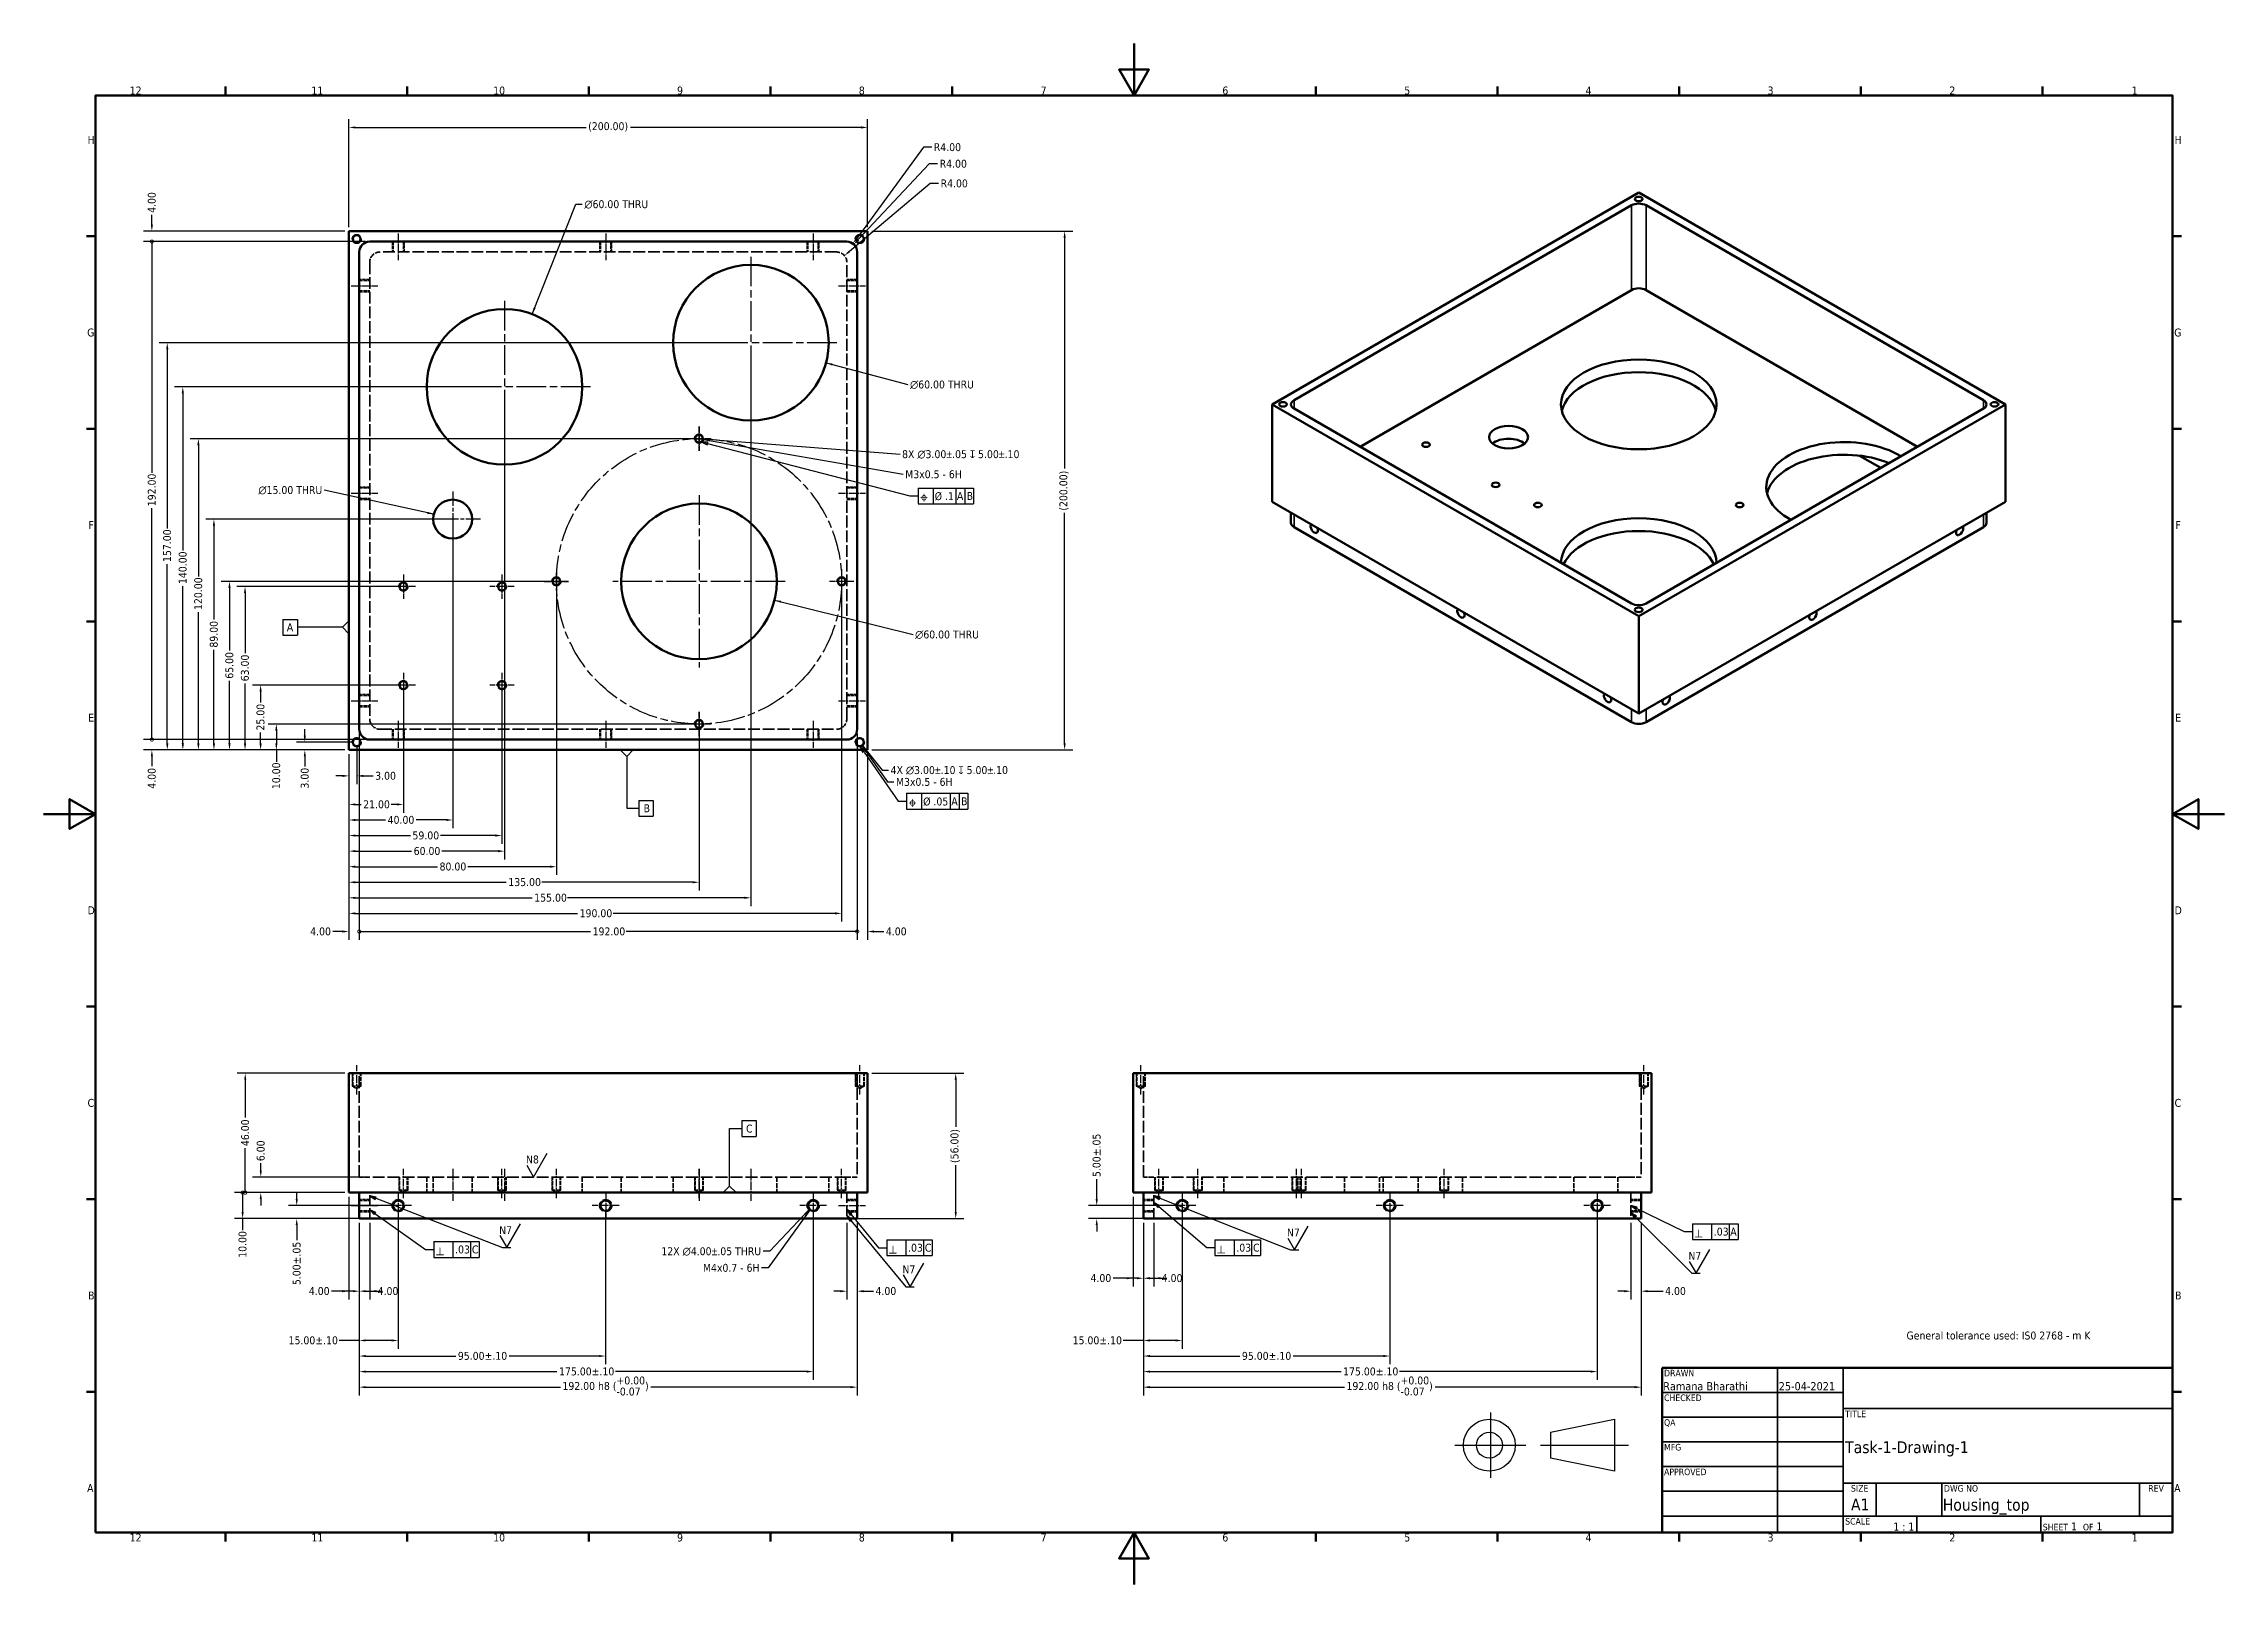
# Model space of a CAD drawing. Header units: millimetres. Extents: x 0 to 841, y 0 to 594.
import ezdxf
from ezdxf.enums import TextEntityAlignment as Align

# ---------------------------------------------------------------- set-up
doc = ezdxf.new("R2010")
doc.units = ezdxf.units.MM
doc.linetypes.add('CHAIN', pattern=[0.7087, 0.4724, -0.0591, 0.1181, -0.0591])
doc.linetypes.add('DASHED', pattern=[0.2067, 0.1654, -0.0413])
for name, color, linetype, lineweight in [('Border (ANSI)', 7, 'Continuous', 70), ('Center Mark (ANSI)', 7, 'Continuous', 25), ('Centerline (ANSI)', 7, 'Continuous', 25), ('Dimension (ANSI)', 7, 'Continuous', 25), ('Hidden (ANSI)', 7, 'DASHED', 35), ('Hidden Narrow (ANSI)', 7, 'DASHED', 25), ('Sketch Geometry (ANSI)', 7, 'Continuous', 25), ('Symbol (ANSI)', 7, 'Continuous', 25), ('Title (ANSI)', 7, 'Continuous', 50), ('Visible (ANSI)', 7, 'Continuous', 50), ('Visible Narrow (ANSI)', 7, 'Continuous', 35)]:
    doc.layers.add(name, color=color, linetype=linetype, lineweight=lineweight)
doc.styles.add('Note Text (ANSI)', font='tahoma.ttf')
doc.styles.add('Text Style30', font='tahoma.ttf')
doc.styles.add('Text Style38', font='tahoma.ttf')
doc.styles.add('Text Style39', font='tahoma.ttf')
doc.styles.add('Text Style6', font='AIGDT___.TTF')
doc.dimstyles.new('Default - mm (ANSI)', dxfattribs={"dimtxt": 3.048, "dimasz": 2.5, "dimexe": 3.175, "dimexo": 1.6002, "dimgap": 0.8, "dimtad": 0, "dimtoh": 1, "dimrnd": 1e-08, "dimzin": 4, "dimdsep": 46, "dimtxsty": 'Note Text (ANSI)', "dimcen": 0.09, "dimdle": 10, "dimclrd": 256, "dimclre": 256, "dimclrt": 256, "dimadec": 1, "dimazin": 1, "dimtfac": 1, "dimtofl": 0, "dimtmove": 0, "dimatfit": 3, "dimfxl": 1, "dimtolj": 1, "dimtzin": 4, "dimlwd": -1, "dimlwe": -1, "dimarcsym": 0})
doc.dimstyles.new('Default - mm (ANSI)$7', dxfattribs={"dimtxt": 3.048, "dimasz": 2.5, "dimexe": 3.175, "dimexo": 1.6002, "dimgap": 0.8, "dimtad": 0, "dimtoh": 1, "dimrnd": 1e-08, "dimzin": 4, "dimdsep": 46, "dimtxsty": 'Note Text (ANSI)', "dimcen": 0.09, "dimdle": 10, "dimclrd": 256, "dimclre": 256, "dimclrt": 256, "dimadec": 1, "dimazin": 1, "dimtfac": 1, "dimtofl": 0, "dimtmove": 0, "dimatfit": 3, "dimfxl": 1, "dimtolj": 1, "dimtzin": 4, "dimlwd": -1, "dimlwe": -1, "dimarcsym": 0})

msp = doc.modelspace()

# ---------------------------------------------------------------- texts
at = {"layer": 'Symbol (ANSI)', "char_height": 3.048, "line_spacing_factor": 0.5334, "style": 'Note Text (ANSI)'}
for s, insert, width, attachment_point in [('{\\fAIGDT|b0|i0;\\H3.0480;n\\fTahoma|b0|i0;\\H3.0480;60.00 THRU}', (208.5354, 533.6259), 26.029596, 1), ('{\\fAIGDT|b0|i0;\\H3.0480;n\\fTahoma|b0|i0;\\H3.0480;60.00 THRU}', (334.1307, 464.1129), 26.029596, 1), ('{8X \\fAIGDT|b0|i0;\\H3.0480;n\\fTahoma|b0|i0;\\H3.0480;3.00\\fAIGDT|b0|i0;\\H3.0480;`\\fTahoma|b0|i0;\\H3.0480;.05\\fTahoma|b0|i0;\\H3.0480; \\fAIGDT|b0|i0;\\H3.0480;x\\fTahoma|b0|i0;\\H3.0480; 5.00\\fAIGDT|b0|i0;\\H3.0480;`\\fTahoma|b0|i0;\\H3.0480;.10}', (331.0657, 437.2447), 51.462189, 1), ('{\\fAIGDT|b0|i0;\\H3.0480;n\\fTahoma|b0|i0;\\H3.0480;15.00 THRU}', (107.4502, 423.4283), 26.029596, 3), ('{\\fAIGDT|b0|i0;\\H3.0480;n\\fTahoma|b0|i0;\\H3.0480;60.00 THRU}', (336.0875, 367.7334), 26.029596, 1), ('{4X \\fAIGDT|b0|i0;\\H3.0480;n\\fTahoma|b0|i0;\\H3.0480;3.00\\fAIGDT|b0|i0;\\H3.0480;`\\fTahoma|b0|i0;\\H3.0480;.10\\fTahoma|b0|i0;\\H3.0480; \\fAIGDT|b0|i0;\\H3.0480;x\\fTahoma|b0|i0;\\H3.0480; 5.00\\fAIGDT|b0|i0;\\H3.0480;`\\fTahoma|b0|i0;\\H3.0480;.10}', (326.6465, 315.456), 51.462189, 1), ('{12X \\fAIGDT|b0|i0;\\H3.0480;n\\fTahoma|b0|i0;\\H3.0480;4.00\\fAIGDT|b0|i0;\\H3.0480;`\\fTahoma|b0|i0;\\H3.0480;.05\\fTahoma|b0|i0;\\H3.0480; THRU}', (276.7019, 129.9527), 41.750937, 3)]:
    msp.add_mtext(s, dxfattribs=dict(at, insert=insert, width=width, attachment_point=attachment_point))
at = {"layer": 'Symbol (ANSI)', "char_height": 3.048, "style": 'Note Text (ANSI)'}
for s, insert, width, attachment_point in [('{M3x0.5 - 6H}', (332.2769, 429.5073), 22.921454, 1), ('{M3x0.5 - 6H}', (328.7093, 310.9045), 22.921454, 1), ('{M4x0.7 - 6H}', (276.0817, 123.5731), 22.921454, 3), ('{\\fTahoma|b0|i0;General tolerance used: IS0 2768 - m K}', (718.4172, 97.4647), 88.183222, 1)]:
    msp.add_mtext(s, dxfattribs=dict(at, insert=insert, width=width, attachment_point=attachment_point))

# ---------------------------------------------------------------- blocks, each defined once
blk = doc.blocks.new('Borders Default Border')
at = {"layer": 'Border (ANSI)'}
for p, q in [((70.08, 574), (70.08, 577.45)), ((140.17, 574), (140.17, 577.45)), ((210.25, 574), (210.25, 577.45)), ((280.33, 574), (280.33, 577.45)), ((350.42, 574), (350.42, 577.45)), ((490.58, 574), (490.58, 577.45)), ((560.67, 574), (560.67, 577.45)), ((630.75, 574), (630.75, 577.45)), ((700.83, 574), (700.83, 577.45)), ((770.92, 574), (770.92, 577.45)), ((20, 519.75), (16.55, 519.75)), ((821, 519.75), (824.45, 519.75)), ((20, 445.5), (16.55, 445.5)), ((821, 445.5), (824.45, 445.5)), ((20, 371.25), (16.55, 371.25)), ((821, 371.25), (824.45, 371.25)), ((20, 222.75), (16.55, 222.75)), ((821, 222.75), (824.45, 222.75)), ((20, 148.5), (16.55, 148.5)), ((821, 148.5), (824.45, 148.5)), ((20, 74.25), (16.55, 74.25)), ((821, 74.25), (824.45, 74.25)), ((70.08, 20), (70.08, 16.55)), ((140.17, 20), (140.17, 16.55)), ((210.25, 20), (210.25, 16.55)), ((280.33, 20), (280.33, 16.55)), ((350.42, 20), (350.42, 16.55)), ((490.58, 20), (490.58, 16.55)), ((560.67, 20), (560.67, 16.55)), ((630.75, 20), (630.75, 16.55)), ((700.83, 20), (700.83, 16.55)), ((770.92, 20), (770.92, 16.55))]:
    blk.add_line(p, q, dxfattribs=at)
at = {"layer": 'Border (ANSI)', "flags": 128}
for points in [[(420.5, 594), (420.5, 574), (414.73, 584), (426.27, 584), (420.5, 574)], [(20, 20), (20, 574), (821, 574), (821, 20), (20, 20)], [(0, 297), (20, 297), (10, 302.77), (10, 291.23), (20, 297)], [(841, 297), (821, 297), (831, 302.77), (831, 291.23), (821, 297)], [(420.5, 0), (420.5, 20), (414.73, 10), (426.27, 10), (420.5, 20)]]:
    blk.add_lwpolyline(points, dxfattribs=at)
at = {"layer": 'Border (ANSI)', "attachment_point": 7, "style": 'Note Text (ANSI)'}
for s, insert, char_height in [('12', (33.21, 574.4), 3.048), ('11', (103.29, 574.4), 3.048), ('10', (173.38, 574.34), 3.048), ('9', (244.28, 574.34), 3.05), ('8', (314.38, 574.33), 3.05), ('7', (384.51, 574.4), 3.05), ('6', (454.57, 574.34), 3.05), ('5', (524.73, 574.34), 3.05), ('4', (594.65, 574.4), 3.05), ('3', (664.84, 574.34), 3.05), ('2', (734.95, 574.4), 3.05), ('1', (805.27, 574.4), 3.05), ('H', (16.97, 555.35), 3.05), ('H', (821.81, 555.35), 3.05), ('G', (16.81, 481.04), 3.05), ('G', (821.66, 481.04), 3.05), ('F', (17.29, 406.85), 3.05), ('F', (822.14, 406.85), 3.05), ('E', (17.21, 332.6), 3.05), ('E', (822.05, 332.6), 3.05), ('D', (16.96, 258.35), 3.05), ('D', (821.81, 258.35), 3.05), ('C', (16.95, 184.05), 3.05), ('C', (821.8, 184.05), 3.05), ('B', (17.15, 109.85), 3.05), ('B', (821.99, 109.85), 3.05), ('A', (16.78, 35.6), 3.05), ('A', (821.63, 35.6), 3.05), ('12', (33.21, 16.55), 3.048), ('11', (103.29, 16.55), 3.048), ('10', (173.38, 16.49), 3.048), ('9', (244.28, 16.49), 3.05), ('8', (314.38, 16.48), 3.05), ('7', (384.51, 16.55), 3.05), ('6', (454.57, 16.49), 3.05), ('5', (524.73, 16.49), 3.05), ('4', (594.65, 16.55), 3.05), ('3', (664.84, 16.49), 3.05), ('2', (734.95, 16.55), 3.05), ('1', (805.27, 16.55), 3.05)]:
    blk.add_mtext(s, dxfattribs=dict(at, insert=insert, char_height=char_height))
blk = doc.blocks.new('Title Blocks ANSI - Large')
at = {"layer": 'Title (ANSI)'}
for p, q in [((127, 189.23), (127, 125.73)), ((323.85, 189.23), (127, 189.23)), ((323.85, 125.73), (323.85, 189.23)), ((127, 125.73), (323.85, 125.73))]:
    blk.add_line(p, q, dxfattribs=at)
at = {"layer": 'Title (ANSI)', "lineweight": 35}
for p, q in [((171.45, 125.73), (171.45, 189.23)), ((196.85, 125.73), (196.85, 189.23)), ((127, 179.7), (196.85, 179.7)), ((127, 170.18), (196.85, 170.18)), ((196.85, 173.48), (323.85, 173.48)), ((127, 160.65), (196.85, 160.65)), ((127, 151.13), (196.85, 151.13)), ((323.85, 144.78), (196.85, 144.78)), ((209.55, 132.08), (209.55, 144.78)), ((234.95, 132.08), (234.95, 144.78)), ((311.15, 132.08), (311.15, 144.78)), ((127, 141.6), (196.85, 141.6)), ((196.85, 132.08), (127, 132.08)), ((323.85, 132.08), (196.85, 132.08)), ((225.3, 132.08), (225.3, 125.73)), ((273.05, 132.08), (273.05, 125.73))]:
    blk.add_line(p, q, dxfattribs=at)
at = {"layer": 'Title (ANSI)', "style": 'Text Style38'}
for s, p in [('DRAWN', (127.76, 188.47)), ('CHECKED', (127.76, 178.94)), ('QA', (127.76, 169.42)), ('TITLE', (197.61, 172.72)), ('MFG', (127.76, 159.89)), ('APPROVED', (127.76, 150.37)), ('DWG NO', (235.71, 144.02)), ('SCALE', (197.61, 131.32))]:
    blk.add_text(s, height=2.54, dxfattribs=at).set_placement(p, align=Align.TOP_LEFT)
for s, p in [('SIZE', (203.2, 144.02)), ('REV', (317.5, 144.02))]:
    blk.add_text(s, height=2.54, dxfattribs=at).set_placement(p, align=Align.TOP_CENTER)
at = {"layer": 'Title (ANSI)', "insert": (273.81, 126.49), "char_height": 3.048, "attachment_point": 7, "style": 'Note Text (ANSI)'}
blk.add_mtext('\\fTahoma|b0|i0;\\H2.5400;SHEET\\fTahoma|b0|i0;\\H3.0480; 1  \\fTahoma|b0|i0;\\H2.5400;OF\\fTahoma|b0|i0;\\H3.0480; 1 ', dxfattribs=at)
at = {"layer": 'Title (ANSI)'}
for tag, p, height, style in [('AUTHOR_001', (127.44, 180.53), 3.17, 'Text Style39'), ('CREATION_DATE_001', (171.98, 180.53), 3.17, 'Text Style39'), ('TITLE_001', (197.61, 156.32), 4.57, 'Text Style30'), ('Sheet_Size_001', (199.85, 134.23), 4.57, 'Text Style30'), ('PART_NUMBER_001', (235.25, 134.14), 4.57, 'Text Style30'), ('Initial_View_Scale_001', (216.2, 126.49), 3.05, 'Note Text (ANSI)')]:
    blk.add_attdef(tag, p, '', height=height, dxfattribs=dict(at, style=style))
at = {"layer": 'Title (ANSI)', "style": 'Text Style39'}
for tag, p in [('COMPANY', (260.35, 181.36)), ('REVISION_NUMBER', (317.5, 136.52))]:
    blk.add_attdef(tag, text='', height=3.17, dxfattribs=at).set_placement(p, align=Align.MIDDLE_CENTER)
for tag, p in [('CHECKED_BY', (127.76, 170.94)), ('CHECKED_DATE', (172.21, 170.94)), ('MFG_APPROVED_BY', (127.76, 151.89)), ('MFG_APPROVED_DATE', (172.21, 151.89)), ('ENG_APPROVED_BY', (127.76, 142.37)), ('ENG_APPROVAL_DATE', (172.21, 142.37))]:
    blk.add_attdef(tag, text='', height=3.17, dxfattribs=at).set_placement(p, align=Align.BOTTOM_LEFT)
blk = doc.blocks.new('_DotSmall')
at = {"color": 0, "linetype": 'ByBlock', "const_width": 0.5}
blk.add_lwpolyline([(-0.0625, 0, 1), (0.0625, 0, 1)], format="xyb", close=True, dxfattribs=at)
blk = doc.blocks.new('*D7')
at = {"layer": 'Defpoints', "color": 0, "transparency": 16777216}
for p in [(41.75, 521.69), (117.75, 521.69), (125.75, 517.69)]:
    blk.add_point(p, dxfattribs=at)
at = {"layer": 'Dimension (ANSI)', "transparency": 16777216}
for p, q in [((116.15, 521.69), (38.58, 521.69)), ((41.75, 524.19), (41.75, 527.94)), ((124.15, 517.69), (38.58, 517.69)), ((41.75, 517.69), (41.75, 515.19))]:
    blk.add_line(p, q, dxfattribs=at)
blk.add_solid([(41.34, 524.19), (42.17, 524.19), (41.75, 521.69)], dxfattribs=at)
at = {"layer": 'Dimension (ANSI)', "transparency": 16777216, "xscale": 2.5, "yscale": 2.5, "zscale": 2.5, "rotation": 90}
blk.add_blockref('_DotSmall', (41.75, 517.69), dxfattribs=at)
at = {"layer": 'Dimension (ANSI)', "transparency": 16777216, "insert": (40.17, 528.74), "char_height": 3.048, "attachment_point": 1, "rotation": 90, "style": 'Note Text (ANSI)'}
blk.add_mtext('\\A1;4.00', dxfattribs=at)
blk = doc.blocks.new('*D9')
at = {"layer": 'Defpoints', "color": 0, "transparency": 16777216}
for p in [(41.75, 517.69), (125.75, 517.69), (125.75, 325.69)]:
    blk.add_point(p, dxfattribs=at)
at = {"layer": 'Dimension (ANSI)', "transparency": 16777216}
for p, q in [((124.15, 517.69), (38.58, 517.69)), ((41.75, 517.69), (41.75, 428.54)), ((41.75, 325.69), (41.75, 414.86)), ((124.15, 325.69), (38.58, 325.69))]:
    blk.add_line(p, q, dxfattribs=at)
at = {"layer": 'Dimension (ANSI)', "transparency": 16777216, "xscale": 2.5, "yscale": 2.5, "zscale": 2.5}
for p, rotation in [((41.75, 517.69), 90), ((41.75, 325.69), 270)]:
    blk.add_blockref('_DotSmall', p, dxfattribs=dict(at, rotation=rotation))
at = {"layer": 'Dimension (ANSI)', "transparency": 16777216, "insert": (40.17, 415.66), "char_height": 3.048, "attachment_point": 1, "rotation": 90, "style": 'Note Text (ANSI)'}
blk.add_mtext('\\A1;192.00', dxfattribs=at)
blk = doc.blocks.new('*D10')
at = {"layer": 'Defpoints', "color": 0, "transparency": 16777216}
for p in [(41.75, 325.69), (117.75, 321.69), (125.75, 325.69)]:
    blk.add_point(p, dxfattribs=at)
at = {"layer": 'Dimension (ANSI)', "transparency": 16777216}
for p, q in [((41.75, 325.69), (41.75, 330.69)), ((124.15, 325.69), (38.58, 325.69)), ((116.15, 321.69), (38.58, 321.69)), ((41.75, 319.19), (41.75, 315.43))]:
    blk.add_line(p, q, dxfattribs=at)
blk.add_solid([(41.34, 319.19), (42.17, 319.19), (41.75, 321.69)], dxfattribs=at)
at = {"layer": 'Dimension (ANSI)', "transparency": 16777216, "xscale": 2.5, "yscale": 2.5, "zscale": 2.5, "rotation": 270}
blk.add_blockref('_DotSmall', (41.75, 325.69), dxfattribs=at)
at = {"layer": 'Dimension (ANSI)', "transparency": 16777216, "insert": (40.17, 306.75), "char_height": 3.048, "attachment_point": 1, "rotation": 90, "style": 'Note Text (ANSI)'}
blk.add_mtext('\\A1;4.00', dxfattribs=at)
blk = doc.blocks.new('*D11')
at = {"layer": 'Defpoints', "color": 0, "transparency": 16777216}
for p in [(121.75, 329.69), (117.75, 321.69), (121.75, 251.69)]:
    blk.add_point(p, dxfattribs=at)
at = {"layer": 'Dimension (ANSI)', "transparency": 16777216}
for p, q in [((121.75, 328.09), (121.75, 248.51)), ((117.75, 320.09), (117.75, 248.51)), ((115.25, 251.69), (111.5, 251.69)), ((121.75, 251.69), (126.75, 251.69))]:
    blk.add_line(p, q, dxfattribs=at)
blk.add_solid([(115.25, 252.1), (115.25, 251.27), (117.75, 251.69)], dxfattribs=at)
at = {"layer": 'Dimension (ANSI)', "transparency": 16777216, "xscale": 2.5, "yscale": 2.5, "zscale": 2.5, "rotation": 180}
blk.add_blockref('_DotSmall', (121.75, 251.69), dxfattribs=at)
at = {"layer": 'Dimension (ANSI)', "transparency": 16777216, "insert": (102.81, 253.27), "char_height": 3.048, "attachment_point": 1, "style": 'Note Text (ANSI)'}
blk.add_mtext('\\A1;4.00', dxfattribs=at)
blk = doc.blocks.new('*D12')
at = {"layer": 'Defpoints', "color": 0, "transparency": 16777216}
for p in [(121.75, 329.69), (313.75, 329.69), (313.75, 251.69)]:
    blk.add_point(p, dxfattribs=at)
at = {"layer": 'Dimension (ANSI)', "transparency": 16777216}
for p, q in [((121.75, 328.09), (121.75, 248.51)), ((313.75, 328.09), (313.75, 248.51)), ((121.75, 251.69), (210.92, 251.69)), ((313.75, 251.69), (224.6, 251.69))]:
    blk.add_line(p, q, dxfattribs=at)
at = {"layer": 'Dimension (ANSI)', "transparency": 16777216, "xscale": 2.5, "yscale": 2.5, "zscale": 2.5, "rotation": 180}
blk.add_blockref('_DotSmall', (121.75, 251.69), dxfattribs=at)
at = {"layer": 'Dimension (ANSI)', "transparency": 16777216, "xscale": 2.5, "yscale": 2.5, "zscale": 2.5}
blk.add_blockref('_DotSmall', (313.75, 251.69), dxfattribs=at)
at = {"layer": 'Dimension (ANSI)', "transparency": 16777216, "insert": (211.72, 253.27), "char_height": 3.048, "attachment_point": 1, "style": 'Note Text (ANSI)'}
blk.add_mtext('\\A1;192.00', dxfattribs=at)
blk = doc.blocks.new('*D13')
at = {"layer": 'Defpoints', "color": 0, "transparency": 16777216}
for p in [(313.75, 329.69), (317.75, 321.69), (317.75, 251.69)]:
    blk.add_point(p, dxfattribs=at)
at = {"layer": 'Dimension (ANSI)', "transparency": 16777216}
for p, q in [((313.75, 328.09), (313.75, 248.51)), ((317.75, 320.09), (317.75, 248.51)), ((313.75, 251.69), (311.25, 251.69)), ((320.25, 251.69), (324.01, 251.69))]:
    blk.add_line(p, q, dxfattribs=at)
blk.add_solid([(320.25, 252.1), (320.25, 251.27), (317.75, 251.69)], dxfattribs=at)
at = {"layer": 'Dimension (ANSI)', "transparency": 16777216, "xscale": 2.5, "yscale": 2.5, "zscale": 2.5}
blk.add_blockref('_DotSmall', (313.75, 251.69), dxfattribs=at)
at = {"layer": 'Dimension (ANSI)', "transparency": 16777216, "insert": (324.81, 253.27), "char_height": 3.048, "attachment_point": 1, "style": 'Note Text (ANSI)'}
blk.add_mtext('\\A1;4.00', dxfattribs=at)
blk = doc.blocks.new('*D14')
at = {"layer": 'Defpoints', "color": 0, "transparency": 16777216}
for p in [(89.75, 331.69), (252.75, 331.69), (117.75, 321.69)]:
    blk.add_point(p, dxfattribs=at)
at = {"layer": 'Dimension (ANSI)', "transparency": 16777216}
for p, q in [((251.15, 331.69), (86.58, 331.69)), ((89.75, 329.19), (89.75, 324.19)), ((116.15, 321.69), (86.58, 321.69)), ((89.75, 321.69), (89.75, 317.17))]:
    blk.add_line(p, q, dxfattribs=at)
for points in [[(89.34, 329.19), (90.17, 329.19), (89.75, 331.69)], [(89.34, 324.19), (90.17, 324.19), (89.75, 321.69)]]:
    blk.add_solid(points, dxfattribs=at)
at = {"layer": 'Dimension (ANSI)', "transparency": 16777216, "insert": (88.17, 306.58), "char_height": 3.048, "attachment_point": 1, "rotation": 90, "style": 'Note Text (ANSI)'}
blk.add_mtext('\\A1;10.00', dxfattribs=at)
blk = doc.blocks.new('*D15')
at = {"layer": 'Defpoints', "color": 0, "transparency": 16777216}
for p in [(83.68, 346.69), (138.75, 346.69), (117.75, 321.69)]:
    blk.add_point(p, dxfattribs=at)
at = {"layer": 'Dimension (ANSI)', "transparency": 16777216}
for p, q in [((137.15, 346.69), (80.5, 346.69)), ((83.68, 344.19), (83.68, 340)), ((83.68, 324.19), (83.68, 328.37)), ((116.15, 321.69), (80.5, 321.69))]:
    blk.add_line(p, q, dxfattribs=at)
for points in [[(83.26, 344.19), (84.1, 344.19), (83.68, 346.69)], [(83.26, 324.19), (84.1, 324.19), (83.68, 321.69)]]:
    blk.add_solid(points, dxfattribs=at)
at = {"layer": 'Dimension (ANSI)', "transparency": 16777216, "insert": (82.09, 329.17), "char_height": 3.048, "attachment_point": 1, "rotation": 90, "style": 'Note Text (ANSI)'}
blk.add_mtext('\\A1;25.00', dxfattribs=at)
blk = doc.blocks.new('*D16')
at = {"layer": 'Defpoints', "color": 0, "transparency": 16777216}
for p in [(77.68, 384.69), (138.75, 384.69), (117.75, 321.69)]:
    blk.add_point(p, dxfattribs=at)
at = {"layer": 'Dimension (ANSI)', "transparency": 16777216}
for p, q in [((137.15, 384.69), (74.5, 384.69)), ((77.68, 382.19), (77.68, 359.03)), ((77.68, 324.19), (77.68, 347.35)), ((116.15, 321.69), (74.5, 321.69))]:
    blk.add_line(p, q, dxfattribs=at)
for points in [[(77.26, 382.19), (78.1, 382.19), (77.68, 384.69)], [(77.26, 324.19), (78.1, 324.19), (77.68, 321.69)]]:
    blk.add_solid(points, dxfattribs=at)
at = {"layer": 'Dimension (ANSI)', "transparency": 16777216, "insert": (76.09, 348.15), "char_height": 3.048, "attachment_point": 1, "rotation": 90, "style": 'Note Text (ANSI)'}
blk.add_mtext('\\A1;63.00', dxfattribs=at)
blk = doc.blocks.new('*D17')
at = {"layer": 'Defpoints', "color": 0, "transparency": 16777216}
for p in [(71.68, 386.69), (197.75, 386.69), (117.75, 321.69)]:
    blk.add_point(p, dxfattribs=at)
at = {"layer": 'Dimension (ANSI)', "transparency": 16777216}
for p, q in [((196.15, 386.69), (68.5, 386.69)), ((71.68, 384.19), (71.68, 360.03)), ((71.68, 324.19), (71.68, 348.35)), ((116.15, 321.69), (68.5, 321.69))]:
    blk.add_line(p, q, dxfattribs=at)
for points in [[(71.26, 384.19), (72.1, 384.19), (71.68, 386.69)], [(71.26, 324.19), (72.1, 324.19), (71.68, 321.69)]]:
    blk.add_solid(points, dxfattribs=at)
at = {"layer": 'Dimension (ANSI)', "transparency": 16777216, "insert": (70.09, 349.15), "char_height": 3.048, "attachment_point": 1, "rotation": 90, "style": 'Note Text (ANSI)'}
blk.add_mtext('\\A1;65.00', dxfattribs=at)
blk = doc.blocks.new('*D18')
at = {"layer": 'Defpoints', "color": 0, "transparency": 16777216}
for p in [(65.68, 410.69), (157.75, 410.69), (117.75, 321.69)]:
    blk.add_point(p, dxfattribs=at)
at = {"layer": 'Dimension (ANSI)', "transparency": 16777216}
for p, q in [((156.15, 410.69), (62.5, 410.69)), ((65.68, 408.19), (65.68, 372.04)), ((65.68, 324.19), (65.68, 360.34)), ((116.15, 321.69), (62.5, 321.69))]:
    blk.add_line(p, q, dxfattribs=at)
for points in [[(65.26, 408.19), (66.1, 408.19), (65.68, 410.69)], [(65.26, 324.19), (66.1, 324.19), (65.68, 321.69)]]:
    blk.add_solid(points, dxfattribs=at)
at = {"layer": 'Dimension (ANSI)', "transparency": 16777216, "insert": (64.09, 361.14), "char_height": 3.048, "attachment_point": 1, "rotation": 90, "style": 'Note Text (ANSI)'}
blk.add_mtext('\\A1;89.00', dxfattribs=at)
blk = doc.blocks.new('*D19')
at = {"layer": 'Defpoints', "color": 0, "transparency": 16777216}
for p in [(59.68, 441.69), (252.75, 441.69), (117.75, 321.69)]:
    blk.add_point(p, dxfattribs=at)
at = {"layer": 'Dimension (ANSI)', "transparency": 16777216}
for p, q in [((251.15, 441.69), (56.5, 441.69)), ((59.68, 439.19), (59.68, 388.53)), ((59.68, 324.19), (59.68, 374.85)), ((116.15, 321.69), (56.5, 321.69))]:
    blk.add_line(p, q, dxfattribs=at)
for points in [[(59.26, 439.19), (60.1, 439.19), (59.68, 441.69)], [(59.26, 324.19), (60.1, 324.19), (59.68, 321.69)]]:
    blk.add_solid(points, dxfattribs=at)
at = {"layer": 'Dimension (ANSI)', "transparency": 16777216, "insert": (58.09, 375.65), "char_height": 3.048, "attachment_point": 1, "rotation": 90, "style": 'Note Text (ANSI)'}
blk.add_mtext('\\A1;120.00', dxfattribs=at)
blk = doc.blocks.new('*D20')
at = {"layer": 'Defpoints', "color": 0, "transparency": 16777216}
for p in [(53.68, 461.69), (177.75, 461.69), (117.75, 321.69)]:
    blk.add_point(p, dxfattribs=at)
at = {"layer": 'Dimension (ANSI)', "transparency": 16777216}
for p, q in [((176.15, 461.69), (50.5, 461.69)), ((53.68, 459.19), (53.68, 398.53)), ((53.68, 324.19), (53.68, 384.85)), ((116.15, 321.69), (50.5, 321.69))]:
    blk.add_line(p, q, dxfattribs=at)
for points in [[(53.26, 459.19), (54.1, 459.19), (53.68, 461.69)], [(53.26, 324.19), (54.1, 324.19), (53.68, 321.69)]]:
    blk.add_solid(points, dxfattribs=at)
at = {"layer": 'Dimension (ANSI)', "transparency": 16777216, "insert": (52.09, 385.65), "char_height": 3.048, "attachment_point": 1, "rotation": 90, "style": 'Note Text (ANSI)'}
blk.add_mtext('\\A1;140.00', dxfattribs=at)
blk = doc.blocks.new('*D21')
at = {"layer": 'Defpoints', "color": 0, "transparency": 16777216}
for p in [(47.68, 478.69), (272.75, 478.69), (117.75, 321.69)]:
    blk.add_point(p, dxfattribs=at)
at = {"layer": 'Dimension (ANSI)', "transparency": 16777216}
for p, q in [((271.15, 478.69), (44.5, 478.69)), ((47.68, 476.19), (47.68, 407.03)), ((47.68, 324.19), (47.68, 393.35)), ((116.15, 321.69), (44.5, 321.69))]:
    blk.add_line(p, q, dxfattribs=at)
for points in [[(47.26, 476.19), (48.1, 476.19), (47.68, 478.69)], [(47.26, 324.19), (48.1, 324.19), (47.68, 321.69)]]:
    blk.add_solid(points, dxfattribs=at)
at = {"layer": 'Dimension (ANSI)', "transparency": 16777216, "insert": (46.09, 394.15), "char_height": 3.048, "attachment_point": 1, "rotation": 90, "style": 'Note Text (ANSI)'}
blk.add_mtext('\\A1;157.00', dxfattribs=at)
blk = doc.blocks.new('*D22')
at = {"layer": 'Defpoints', "color": 0, "transparency": 16777216}
for p in [(138.75, 346.69), (117.75, 321.69), (138.75, 300.69)]:
    blk.add_point(p, dxfattribs=at)
at = {"layer": 'Dimension (ANSI)', "transparency": 16777216}
for p, q in [((138.75, 345.09), (138.75, 297.51)), ((117.75, 320.09), (117.75, 297.51)), ((120.25, 300.69), (122.44, 300.69)), ((136.25, 300.69), (134.07, 300.69))]:
    blk.add_line(p, q, dxfattribs=at)
for points in [[(120.25, 301.1), (120.25, 300.27), (117.75, 300.69)], [(136.25, 301.1), (136.25, 300.27), (138.75, 300.69)]]:
    blk.add_solid(points, dxfattribs=at)
at = {"layer": 'Dimension (ANSI)', "transparency": 16777216, "insert": (123.24, 302.27), "char_height": 3.048, "attachment_point": 1, "style": 'Note Text (ANSI)'}
blk.add_mtext('\\A1;21.00', dxfattribs=at)
blk = doc.blocks.new('*D23')
at = {"layer": 'Defpoints', "color": 0, "transparency": 16777216}
for p in [(157.75, 410.69), (117.75, 321.69), (157.75, 294.69)]:
    blk.add_point(p, dxfattribs=at)
at = {"layer": 'Dimension (ANSI)', "transparency": 16777216}
for p, q in [((157.75, 409.09), (157.75, 291.51)), ((117.75, 320.09), (117.75, 291.51)), ((120.25, 294.69), (131.87, 294.69)), ((155.25, 294.69), (143.64, 294.69))]:
    blk.add_line(p, q, dxfattribs=at)
for points in [[(120.25, 295.1), (120.25, 294.27), (117.75, 294.69)], [(155.25, 295.1), (155.25, 294.27), (157.75, 294.69)]]:
    blk.add_solid(points, dxfattribs=at)
at = {"layer": 'Dimension (ANSI)', "transparency": 16777216, "insert": (132.67, 296.27), "char_height": 3.048, "attachment_point": 1, "style": 'Note Text (ANSI)'}
blk.add_mtext('\\A1;40.00', dxfattribs=at)
blk = doc.blocks.new('*D24')
at = {"layer": 'Defpoints', "color": 0, "transparency": 16777216}
for p in [(176.75, 346.69), (117.75, 321.69), (176.75, 288.69)]:
    blk.add_point(p, dxfattribs=at)
at = {"layer": 'Dimension (ANSI)', "transparency": 16777216}
for p, q in [((176.75, 345.09), (176.75, 285.51)), ((117.75, 320.09), (117.75, 285.51)), ((120.25, 288.69), (141.45, 288.69)), ((174.25, 288.69), (153.05, 288.69))]:
    blk.add_line(p, q, dxfattribs=at)
for points in [[(120.25, 289.1), (120.25, 288.27), (117.75, 288.69)], [(174.25, 289.1), (174.25, 288.27), (176.75, 288.69)]]:
    blk.add_solid(points, dxfattribs=at)
at = {"layer": 'Dimension (ANSI)', "transparency": 16777216, "insert": (142.25, 290.27), "char_height": 3.048, "attachment_point": 1, "style": 'Note Text (ANSI)'}
blk.add_mtext('\\A1;59.00', dxfattribs=at)
blk = doc.blocks.new('*D25')
at = {"layer": 'Defpoints', "color": 0, "transparency": 16777216}
for p in [(177.75, 461.69), (117.75, 321.69), (177.75, 282.69)]:
    blk.add_point(p, dxfattribs=at)
at = {"layer": 'Dimension (ANSI)', "transparency": 16777216}
for p, q in [((177.75, 460.09), (177.75, 279.51)), ((117.75, 320.09), (117.75, 279.51)), ((120.25, 282.69), (141.91, 282.69)), ((175.25, 282.69), (153.59, 282.69))]:
    blk.add_line(p, q, dxfattribs=at)
for points in [[(120.25, 283.1), (120.25, 282.27), (117.75, 282.69)], [(175.25, 283.1), (175.25, 282.27), (177.75, 282.69)]]:
    blk.add_solid(points, dxfattribs=at)
at = {"layer": 'Dimension (ANSI)', "transparency": 16777216, "insert": (142.71, 284.27), "char_height": 3.048, "attachment_point": 1, "style": 'Note Text (ANSI)'}
blk.add_mtext('\\A1;60.00', dxfattribs=at)
blk = doc.blocks.new('*D26')
at = {"layer": 'Defpoints', "color": 0, "transparency": 16777216}
for p in [(197.75, 386.69), (117.75, 321.69), (197.75, 276.69)]:
    blk.add_point(p, dxfattribs=at)
at = {"layer": 'Dimension (ANSI)', "transparency": 16777216}
for p, q in [((197.75, 385.09), (197.75, 273.51)), ((117.75, 320.09), (117.75, 273.51)), ((120.25, 276.69), (151.9, 276.69)), ((195.25, 276.69), (163.6, 276.69))]:
    blk.add_line(p, q, dxfattribs=at)
for points in [[(120.25, 277.1), (120.25, 276.27), (117.75, 276.69)], [(195.25, 277.1), (195.25, 276.27), (197.75, 276.69)]]:
    blk.add_solid(points, dxfattribs=at)
at = {"layer": 'Dimension (ANSI)', "transparency": 16777216, "insert": (152.7, 278.28), "char_height": 3.048, "attachment_point": 1, "style": 'Note Text (ANSI)'}
blk.add_mtext('\\A1;80.00', dxfattribs=at)
blk = doc.blocks.new('*D27')
at = {"layer": 'Defpoints', "color": 0, "transparency": 16777216}
for p in [(252.75, 331.69), (117.75, 321.69), (252.75, 270.69)]:
    blk.add_point(p, dxfattribs=at)
at = {"layer": 'Dimension (ANSI)', "transparency": 16777216}
for p, q in [((252.75, 330.09), (252.75, 267.51)), ((117.75, 320.09), (117.75, 267.51)), ((120.25, 270.69), (178.41, 270.69)), ((250.25, 270.69), (192.09, 270.69))]:
    blk.add_line(p, q, dxfattribs=at)
for points in [[(120.25, 271.1), (120.25, 270.27), (117.75, 270.69)], [(250.25, 271.1), (250.25, 270.27), (252.75, 270.69)]]:
    blk.add_solid(points, dxfattribs=at)
at = {"layer": 'Dimension (ANSI)', "transparency": 16777216, "insert": (179.21, 272.27), "char_height": 3.048, "attachment_point": 1, "style": 'Note Text (ANSI)'}
blk.add_mtext('\\A1;135.00', dxfattribs=at)
blk = doc.blocks.new('*D28')
at = {"layer": 'Defpoints', "color": 0, "transparency": 16777216}
for p in [(272.75, 478.69), (117.75, 321.69), (272.75, 264.69)]:
    blk.add_point(p, dxfattribs=at)
at = {"layer": 'Dimension (ANSI)', "transparency": 16777216}
for p, q in [((272.75, 477.09), (272.75, 261.51)), ((117.75, 320.09), (117.75, 261.51)), ((120.25, 264.69), (188.41, 264.69)), ((270.25, 264.69), (202.09, 264.69))]:
    blk.add_line(p, q, dxfattribs=at)
for points in [[(120.25, 265.1), (120.25, 264.27), (117.75, 264.69)], [(270.25, 265.1), (270.25, 264.27), (272.75, 264.69)]]:
    blk.add_solid(points, dxfattribs=at)
at = {"layer": 'Dimension (ANSI)', "transparency": 16777216, "insert": (189.21, 266.27), "char_height": 3.048, "attachment_point": 1, "style": 'Note Text (ANSI)'}
blk.add_mtext('\\A1;155.00', dxfattribs=at)
blk = doc.blocks.new('*D29')
at = {"layer": 'Defpoints', "color": 0, "transparency": 16777216}
for p in [(307.75, 386.69), (117.75, 321.69), (307.75, 258.69)]:
    blk.add_point(p, dxfattribs=at)
at = {"layer": 'Dimension (ANSI)', "transparency": 16777216}
for p, q in [((307.75, 385.09), (307.75, 255.51)), ((117.75, 320.09), (117.75, 255.51)), ((120.25, 258.69), (205.91, 258.69)), ((305.25, 258.69), (219.59, 258.69))]:
    blk.add_line(p, q, dxfattribs=at)
for points in [[(120.25, 259.1), (120.25, 258.27), (117.75, 258.69)], [(305.25, 259.1), (305.25, 258.27), (307.75, 258.69)]]:
    blk.add_solid(points, dxfattribs=at)
at = {"layer": 'Dimension (ANSI)', "transparency": 16777216, "insert": (206.71, 260.27), "char_height": 3.048, "attachment_point": 1, "style": 'Note Text (ANSI)'}
blk.add_mtext('\\A1;190.00', dxfattribs=at)
blk = doc.blocks.new('*D30')
at = {"layer": 'Defpoints', "color": 0, "transparency": 16777216}
for p in [(76.75, 151.03), (117.75, 151.03), (125.75, 141.03)]:
    blk.add_point(p, dxfattribs=at)
at = {"layer": 'Dimension (ANSI)', "transparency": 16777216}
for p, q in [((116.15, 151.03), (73.58, 151.03)), ((76.75, 151.03), (76.75, 143.53)), ((124.15, 141.03), (73.58, 141.03)), ((76.75, 141.03), (76.75, 136.52))]:
    blk.add_line(p, q, dxfattribs=at)
blk.add_solid([(76.34, 143.53), (77.17, 143.53), (76.75, 141.03)], dxfattribs=at)
at = {"layer": 'Dimension (ANSI)', "transparency": 16777216, "xscale": 2.5, "yscale": 2.5, "zscale": 2.5, "rotation": 90}
blk.add_blockref('_DotSmall', (76.75, 151.03), dxfattribs=at)
at = {"layer": 'Dimension (ANSI)', "transparency": 16777216, "insert": (75.17, 125.92), "char_height": 3.048, "attachment_point": 1, "rotation": 90, "style": 'Note Text (ANSI)'}
blk.add_mtext('\\A1;10.00', dxfattribs=at)
blk = doc.blocks.new('*D31')
at = {"layer": 'Defpoints', "color": 0, "transparency": 16777216}
for p in [(77.75, 197.03), (117.75, 197.03), (117.75, 151.03)]:
    blk.add_point(p, dxfattribs=at)
at = {"layer": 'Dimension (ANSI)', "transparency": 16777216}
for p, q in [((116.15, 197.03), (74.58, 197.03)), ((77.75, 194.53), (77.75, 179.93)), ((77.75, 151.03), (77.75, 168.16)), ((116.15, 151.03), (74.58, 151.03))]:
    blk.add_line(p, q, dxfattribs=at)
blk.add_solid([(77.34, 194.53), (78.17, 194.53), (77.75, 197.03)], dxfattribs=at)
at = {"layer": 'Dimension (ANSI)', "transparency": 16777216, "xscale": 2.5, "yscale": 2.5, "zscale": 2.5, "rotation": 270}
blk.add_blockref('_DotSmall', (77.75, 151.03), dxfattribs=at)
at = {"layer": 'Dimension (ANSI)', "transparency": 16777216, "insert": (76.17, 168.96), "char_height": 3.048, "attachment_point": 1, "rotation": 90, "style": 'Note Text (ANSI)'}
blk.add_mtext('\\A1;46.00', dxfattribs=at)
blk = doc.blocks.new('*D32')
at = {"layer": 'Defpoints', "color": 0, "transparency": 16777216}
for p in [(83.75, 157.03), (125.75, 157.03), (117.75, 151.03)]:
    blk.add_point(p, dxfattribs=at)
at = {"layer": 'Dimension (ANSI)', "transparency": 16777216}
for p, q in [((83.75, 159.53), (83.75, 162.35)), ((124.15, 157.03), (80.58, 157.03)), ((116.15, 151.03), (80.58, 151.03)), ((83.75, 148.53), (83.75, 146.03))]:
    blk.add_line(p, q, dxfattribs=at)
for points in [[(83.34, 159.53), (84.17, 159.53), (83.75, 157.03)], [(83.34, 148.53), (84.17, 148.53), (83.75, 151.03)]]:
    blk.add_solid(points, dxfattribs=at)
at = {"layer": 'Dimension (ANSI)', "transparency": 16777216, "insert": (82.17, 163.15), "char_height": 3.048, "attachment_point": 1, "rotation": 90, "style": 'Note Text (ANSI)'}
blk.add_mtext('\\A1;6.00', dxfattribs=at)
blk = doc.blocks.new('*D33')
at = {"layer": 'Defpoints', "color": 0, "transparency": 16777216}
for p in [(117.75, 151.03), (121.75, 141.03), (121.75, 113.03)]:
    blk.add_point(p, dxfattribs=at)
at = {"layer": 'Dimension (ANSI)', "transparency": 16777216}
for p, q in [((117.75, 149.43), (117.75, 109.86)), ((121.75, 139.43), (121.75, 109.86)), ((115.25, 113.03), (112.75, 113.03)), ((124.25, 113.03), (128.01, 113.03))]:
    blk.add_line(p, q, dxfattribs=at)
for points in [[(115.25, 113.45), (115.25, 112.62), (117.75, 113.03)], [(124.25, 113.45), (124.25, 112.62), (121.75, 113.03)]]:
    blk.add_solid(points, dxfattribs=at)
at = {"layer": 'Dimension (ANSI)', "transparency": 16777216, "insert": (128.81, 114.62), "char_height": 3.048, "attachment_point": 1, "style": 'Note Text (ANSI)'}
blk.add_mtext('\\A1;4.00', dxfattribs=at)
blk = doc.blocks.new('*D34')
at = {"layer": 'Defpoints', "color": 0, "transparency": 16777216}
for p in [(121.75, 141.03), (125.75, 141.03), (121.75, 113.03)]:
    blk.add_point(p, dxfattribs=at)
at = {"layer": 'Dimension (ANSI)', "transparency": 16777216}
for p, q in [((121.75, 139.43), (121.75, 109.86)), ((125.75, 139.43), (125.75, 109.86)), ((119.25, 113.03), (110.96, 113.03)), ((128.25, 113.03), (130.75, 113.03))]:
    blk.add_line(p, q, dxfattribs=at)
for points in [[(119.25, 113.45), (119.25, 112.62), (121.75, 113.03)], [(128.25, 113.45), (128.25, 112.62), (125.75, 113.03)]]:
    blk.add_solid(points, dxfattribs=at)
at = {"layer": 'Dimension (ANSI)', "transparency": 16777216, "insert": (102.28, 114.62), "char_height": 3.048, "attachment_point": 1, "style": 'Note Text (ANSI)'}
blk.add_mtext('\\A1;4.00', dxfattribs=at)
blk = doc.blocks.new('*D35')
at = {"layer": 'Defpoints', "color": 0, "transparency": 16777216}
for p in [(420.12, 151.03), (424.12, 141.03), (424.12, 118.03)]:
    blk.add_point(p, dxfattribs=at)
at = {"layer": 'Dimension (ANSI)', "transparency": 16777216}
for p, q in [((420.12, 149.43), (420.12, 114.86)), ((424.12, 139.43), (424.12, 114.86)), ((417.62, 118.03), (415.12, 118.03)), ((426.62, 118.03), (430.38, 118.03))]:
    blk.add_line(p, q, dxfattribs=at)
for points in [[(417.62, 118.45), (417.62, 117.62), (420.12, 118.03)], [(426.62, 118.45), (426.62, 117.62), (424.12, 118.03)]]:
    blk.add_solid(points, dxfattribs=at)
at = {"layer": 'Dimension (ANSI)', "transparency": 16777216, "insert": (431.18, 119.62), "char_height": 3.048, "attachment_point": 1, "style": 'Note Text (ANSI)'}
blk.add_mtext('\\A1;4.00', dxfattribs=at)
blk = doc.blocks.new('*D36')
at = {"layer": 'Defpoints', "color": 0, "transparency": 16777216}
for p in [(424.12, 141.03), (428.12, 141.03), (424.12, 118.03)]:
    blk.add_point(p, dxfattribs=at)
at = {"layer": 'Dimension (ANSI)', "transparency": 16777216}
for p, q in [((424.12, 139.43), (424.12, 114.86)), ((428.12, 139.43), (428.12, 114.86)), ((421.62, 118.03), (412.42, 118.03)), ((430.62, 118.03), (433.12, 118.03))]:
    blk.add_line(p, q, dxfattribs=at)
for points in [[(421.62, 118.45), (421.62, 117.62), (424.12, 118.03)], [(430.62, 118.45), (430.62, 117.62), (428.12, 118.03)]]:
    blk.add_solid(points, dxfattribs=at)
at = {"layer": 'Dimension (ANSI)', "transparency": 16777216, "insert": (403.73, 119.62), "char_height": 3.048, "attachment_point": 1, "style": 'Note Text (ANSI)'}
blk.add_mtext('\\A1;4.00', dxfattribs=at)
blk = doc.blocks.new('*D37')
at = {"layer": 'Defpoints', "color": 0, "transparency": 16777216}
for p in [(439.12, 146.03), (424.12, 141.03), (439.12, 94.03)]:
    blk.add_point(p, dxfattribs=at)
at = {"layer": 'Dimension (ANSI)', "transparency": 16777216}
for p, q in [((439.12, 144.43), (439.12, 90.86)), ((424.12, 139.43), (424.12, 90.86)), ((424.12, 94.03), (416.33, 94.03)), ((436.62, 94.03), (426.62, 94.03))]:
    blk.add_line(p, q, dxfattribs=at)
for points in [[(426.62, 94.45), (426.62, 93.62), (424.12, 94.03)], [(436.62, 94.45), (436.62, 93.62), (439.12, 94.03)]]:
    blk.add_solid(points, dxfattribs=at)
at = {"layer": 'Dimension (ANSI)', "transparency": 16777216, "insert": (396.84, 95.62), "char_height": 3.048, "attachment_point": 1, "style": 'Note Text (ANSI)'}
blk.add_mtext('\\A1;15.00±.10', dxfattribs=at)
blk = doc.blocks.new('*D38')
at = {"layer": 'Defpoints', "color": 0, "transparency": 16777216}
for p in [(519.12, 146.03), (424.12, 141.03), (519.12, 88.03)]:
    blk.add_point(p, dxfattribs=at)
at = {"layer": 'Dimension (ANSI)', "transparency": 16777216}
for p, q in [((519.12, 144.43), (519.12, 84.86)), ((424.12, 139.43), (424.12, 84.86)), ((426.62, 88.03), (461.32, 88.03)), ((516.62, 88.03), (481.93, 88.03))]:
    blk.add_line(p, q, dxfattribs=at)
for points in [[(426.62, 88.45), (426.62, 87.62), (424.12, 88.03)], [(516.62, 88.45), (516.62, 87.62), (519.12, 88.03)]]:
    blk.add_solid(points, dxfattribs=at)
at = {"layer": 'Dimension (ANSI)', "transparency": 16777216, "insert": (462.12, 89.62), "char_height": 3.048, "attachment_point": 1, "style": 'Note Text (ANSI)'}
blk.add_mtext('\\A1;95.00±.10', dxfattribs=at)
blk = doc.blocks.new('*D39')
at = {"layer": 'Defpoints', "color": 0, "transparency": 16777216}
for p in [(599.12, 146.03), (424.12, 141.03), (599.12, 82.03)]:
    blk.add_point(p, dxfattribs=at)
at = {"layer": 'Dimension (ANSI)', "transparency": 16777216}
for p, q in [((599.12, 144.43), (599.12, 78.86)), ((424.12, 139.43), (424.12, 78.86)), ((426.62, 82.03), (500.33, 82.03)), ((596.62, 82.03), (522.91, 82.03))]:
    blk.add_line(p, q, dxfattribs=at)
for points in [[(426.62, 82.45), (426.62, 81.62), (424.12, 82.03)], [(596.62, 82.45), (596.62, 81.62), (599.12, 82.03)]]:
    blk.add_solid(points, dxfattribs=at)
at = {"layer": 'Dimension (ANSI)', "transparency": 16777216, "insert": (501.13, 83.62), "char_height": 3.048, "attachment_point": 1, "style": 'Note Text (ANSI)'}
blk.add_mtext('\\A1;175.00±.10', dxfattribs=at)
blk = doc.blocks.new('*D40')
at = {"layer": 'Defpoints', "color": 0, "transparency": 16777216}
for p in [(424.12, 141.03), (616.12, 141.03), (616.12, 76.03)]:
    blk.add_point(p, dxfattribs=at)
at = {"layer": 'Dimension (ANSI)', "transparency": 16777216}
for p, q in [((424.12, 139.43), (424.12, 72.86)), ((616.12, 139.43), (616.12, 72.86)), ((426.62, 76.03), (501.65, 76.03)), ((613.62, 76.03), (536.6, 76.03))]:
    blk.add_line(p, q, dxfattribs=at)
for points in [[(426.62, 76.45), (426.62, 75.62), (424.12, 76.03)], [(613.62, 76.45), (613.62, 75.62), (616.12, 76.03)]]:
    blk.add_solid(points, dxfattribs=at)
at = {"layer": 'Dimension (ANSI)', "transparency": 16777216, "insert": (502.45, 80.14), "char_height": 3.048, "attachment_point": 1, "style": 'Note Text (ANSI)'}
blk.add_mtext('\\A1;192.00 h8 (\\S+0.00^ -0.07;)', dxfattribs=at)
blk = doc.blocks.new('*D41')
at = {"layer": 'Defpoints', "color": 0, "transparency": 16777216}
for p in [(612.12, 141.03), (616.12, 141.03), (616.12, 113.03)]:
    blk.add_point(p, dxfattribs=at)
at = {"layer": 'Dimension (ANSI)', "transparency": 16777216}
for p, q in [((612.12, 139.43), (612.12, 109.86)), ((616.12, 139.43), (616.12, 109.86)), ((609.62, 113.03), (607.12, 113.03)), ((618.62, 113.03), (624.51, 113.03))]:
    blk.add_line(p, q, dxfattribs=at)
for points in [[(609.62, 113.45), (609.62, 112.62), (612.12, 113.03)], [(618.62, 113.45), (618.62, 112.62), (616.12, 113.03)]]:
    blk.add_solid(points, dxfattribs=at)
at = {"layer": 'Dimension (ANSI)', "transparency": 16777216, "insert": (625.31, 114.62), "char_height": 3.048, "attachment_point": 1, "style": 'Note Text (ANSI)'}
blk.add_mtext('\\A1;4.00', dxfattribs=at)
blk = doc.blocks.new('*D42')
at = {"layer": 'Defpoints', "color": 0, "transparency": 16777216}
for p in [(136.75, 146.03), (121.75, 141.03), (136.75, 94.03)]:
    blk.add_point(p, dxfattribs=at)
at = {"layer": 'Dimension (ANSI)', "transparency": 16777216}
for p, q in [((136.75, 144.43), (136.75, 90.86)), ((121.75, 139.43), (121.75, 90.86)), ((121.75, 94.03), (113.96, 94.03)), ((134.25, 94.03), (124.25, 94.03))]:
    blk.add_line(p, q, dxfattribs=at)
for points in [[(124.25, 94.45), (124.25, 93.62), (121.75, 94.03)], [(134.25, 94.45), (134.25, 93.62), (136.75, 94.03)]]:
    blk.add_solid(points, dxfattribs=at)
at = {"layer": 'Dimension (ANSI)', "transparency": 16777216, "insert": (94.47, 95.62), "char_height": 3.048, "attachment_point": 1, "style": 'Note Text (ANSI)'}
blk.add_mtext('\\A1;15.00±.10', dxfattribs=at)
blk = doc.blocks.new('*D43')
at = {"layer": 'Defpoints', "color": 0, "transparency": 16777216}
for p in [(216.75, 146.03), (121.75, 141.03), (216.75, 88.03)]:
    blk.add_point(p, dxfattribs=at)
at = {"layer": 'Dimension (ANSI)', "transparency": 16777216}
for p, q in [((216.75, 144.43), (216.75, 84.86)), ((121.75, 139.43), (121.75, 84.86)), ((124.25, 88.03), (158.95, 88.03)), ((214.25, 88.03), (179.56, 88.03))]:
    blk.add_line(p, q, dxfattribs=at)
for points in [[(124.25, 88.45), (124.25, 87.62), (121.75, 88.03)], [(214.25, 88.45), (214.25, 87.62), (216.75, 88.03)]]:
    blk.add_solid(points, dxfattribs=at)
at = {"layer": 'Dimension (ANSI)', "transparency": 16777216, "insert": (159.75, 89.62), "char_height": 3.048, "attachment_point": 1, "style": 'Note Text (ANSI)'}
blk.add_mtext('\\A1;95.00±.10', dxfattribs=at)
blk = doc.blocks.new('*D44')
at = {"layer": 'Defpoints', "color": 0, "transparency": 16777216}
for p in [(296.75, 146.03), (121.75, 141.03), (296.75, 82.03)]:
    blk.add_point(p, dxfattribs=at)
at = {"layer": 'Dimension (ANSI)', "transparency": 16777216}
for p, q in [((296.75, 144.43), (296.75, 78.86)), ((121.75, 139.43), (121.75, 78.86)), ((124.25, 82.03), (197.97, 82.03)), ((294.25, 82.03), (220.54, 82.03))]:
    blk.add_line(p, q, dxfattribs=at)
for points in [[(124.25, 82.45), (124.25, 81.62), (121.75, 82.03)], [(294.25, 82.45), (294.25, 81.62), (296.75, 82.03)]]:
    blk.add_solid(points, dxfattribs=at)
at = {"layer": 'Dimension (ANSI)', "transparency": 16777216, "insert": (198.77, 83.62), "char_height": 3.048, "attachment_point": 1, "style": 'Note Text (ANSI)'}
blk.add_mtext('\\A1;175.00±.10', dxfattribs=at)
blk = doc.blocks.new('*D45')
at = {"layer": 'Defpoints', "color": 0, "transparency": 16777216}
for p in [(121.75, 141.03), (313.75, 141.03), (313.75, 76.03)]:
    blk.add_point(p, dxfattribs=at)
at = {"layer": 'Dimension (ANSI)', "transparency": 16777216}
for p, q in [((121.75, 139.43), (121.75, 72.86)), ((313.75, 139.43), (313.75, 72.86)), ((124.25, 76.03), (199.28, 76.03)), ((311.25, 76.03), (234.23, 76.03))]:
    blk.add_line(p, q, dxfattribs=at)
for points in [[(124.25, 76.45), (124.25, 75.62), (121.75, 76.03)], [(311.25, 76.45), (311.25, 75.62), (313.75, 76.03)]]:
    blk.add_solid(points, dxfattribs=at)
at = {"layer": 'Dimension (ANSI)', "transparency": 16777216, "insert": (200.08, 80.14), "char_height": 3.048, "attachment_point": 1, "style": 'Note Text (ANSI)'}
blk.add_mtext('\\A1;192.00 h8 (\\S+0.00^ -0.07;)', dxfattribs=at)
blk = doc.blocks.new('*D46')
at = {"layer": 'Defpoints', "color": 0, "transparency": 16777216}
for p in [(309.75, 141.03), (313.75, 141.03), (313.75, 113.03)]:
    blk.add_point(p, dxfattribs=at)
at = {"layer": 'Dimension (ANSI)', "transparency": 16777216}
for p, q in [((309.75, 139.43), (309.75, 109.86)), ((313.75, 139.43), (313.75, 109.86)), ((307.25, 113.03), (304.75, 113.03)), ((316.25, 113.03), (320.01, 113.03))]:
    blk.add_line(p, q, dxfattribs=at)
for points in [[(307.25, 113.45), (307.25, 112.62), (309.75, 113.03)], [(316.25, 113.45), (316.25, 112.62), (313.75, 113.03)]]:
    blk.add_solid(points, dxfattribs=at)
at = {"layer": 'Dimension (ANSI)', "transparency": 16777216, "insert": (320.81, 114.62), "char_height": 3.048, "attachment_point": 1, "style": 'Note Text (ANSI)'}
blk.add_mtext('\\A1;4.00', dxfattribs=at)
blk = doc.blocks.new('*D47')
at = {"layer": 'Defpoints', "color": 0, "transparency": 16777216}
for p in [(117.75, 321.69), (120.75, 324.69), (117.75, 311.69)]:
    blk.add_point(p, dxfattribs=at)
at = {"layer": 'Dimension (ANSI)', "transparency": 16777216}
for p, q in [((117.75, 320.09), (117.75, 308.51)), ((120.75, 323.09), (120.75, 308.51)), ((115.25, 311.69), (112.75, 311.69)), ((123.25, 311.69), (127.07, 311.69))]:
    blk.add_line(p, q, dxfattribs=at)
for points in [[(115.25, 312.1), (115.25, 311.27), (117.75, 311.69)], [(123.25, 312.1), (123.25, 311.27), (120.75, 311.69)]]:
    blk.add_solid(points, dxfattribs=at)
at = {"layer": 'Dimension (ANSI)', "transparency": 16777216, "insert": (127.87, 313.27), "char_height": 3.048, "attachment_point": 1, "style": 'Note Text (ANSI)'}
blk.add_mtext('\\A1;3.00', dxfattribs=at)
blk = doc.blocks.new('*D48')
at = {"layer": 'Defpoints', "color": 0, "transparency": 16777216}
for p in [(100.73, 321.69), (117.75, 321.69), (120.75, 324.69)]:
    blk.add_point(p, dxfattribs=at)
at = {"layer": 'Dimension (ANSI)', "transparency": 16777216}
for p, q in [((100.73, 327.19), (100.73, 329.69)), ((119.15, 324.69), (97.56, 324.69)), ((116.15, 321.69), (97.56, 321.69)), ((100.73, 319.19), (100.73, 315.37))]:
    blk.add_line(p, q, dxfattribs=at)
for points in [[(100.32, 327.19), (101.15, 327.19), (100.73, 324.69)], [(100.32, 319.19), (101.15, 319.19), (100.73, 321.69)]]:
    blk.add_solid(points, dxfattribs=at)
at = {"layer": 'Dimension (ANSI)', "transparency": 16777216, "insert": (99.15, 306.81), "char_height": 3.048, "attachment_point": 1, "rotation": 90, "style": 'Note Text (ANSI)'}
blk.add_mtext('\\A1;3.00', dxfattribs=at)
blk = doc.blocks.new('*D49')
at = {"layer": 'Defpoints', "color": 0, "transparency": 16777216}
for p in [(317.75, 521.69), (393.75, 521.69), (317.75, 321.69)]:
    blk.add_point(p, dxfattribs=at)
at = {"layer": 'Dimension (ANSI)', "transparency": 16777216}
for p, q in [((319.35, 521.69), (396.93, 521.69)), ((393.75, 519.19), (393.75, 430.23)), ((393.75, 324.19), (393.75, 413.15)), ((319.35, 321.69), (396.93, 321.69))]:
    blk.add_line(p, q, dxfattribs=at)
for points in [[(393.34, 519.19), (394.17, 519.19), (393.75, 521.69)], [(393.34, 324.19), (394.17, 324.19), (393.75, 321.69)]]:
    blk.add_solid(points, dxfattribs=at)
at = {"layer": 'Dimension (ANSI)', "transparency": 16777216, "insert": (391.74, 413.95), "char_height": 3.048, "attachment_point": 1, "rotation": 90, "style": 'Note Text (ANSI)'}
blk.add_mtext('\\A1;\\fTahoma|b0|i0;\\H3.0480;(200.00)', dxfattribs=at)
blk = doc.blocks.new('*D50')
at = {"layer": 'Defpoints', "color": 0, "transparency": 16777216}
for p in [(117.75, 561.69), (117.75, 521.69), (317.75, 521.69)]:
    blk.add_point(p, dxfattribs=at)
at = {"layer": 'Dimension (ANSI)', "transparency": 16777216}
for p, q in [((117.75, 523.29), (117.75, 564.86)), ((317.75, 523.29), (317.75, 564.86)), ((120.25, 561.69), (209.21, 561.69)), ((315.25, 561.69), (226.29, 561.69))]:
    blk.add_line(p, q, dxfattribs=at)
for points in [[(120.25, 562.1), (120.25, 561.27), (117.75, 561.69)], [(315.25, 562.1), (315.25, 561.27), (317.75, 561.69)]]:
    blk.add_solid(points, dxfattribs=at)
at = {"layer": 'Dimension (ANSI)', "transparency": 16777216, "insert": (210.01, 563.7), "char_height": 3.048, "attachment_point": 1, "style": 'Note Text (ANSI)'}
blk.add_mtext('\\A1;\\fTahoma|b0|i0;\\H3.0480;(200.00)', dxfattribs=at)
blk = doc.blocks.new('*D51')
at = {"layer": 'Defpoints', "color": 0, "transparency": 16777216}
for p in [(309.75, 513.69), (312.11, 516.92)]:
    blk.add_point(p, dxfattribs=at)
at = {"layer": 'Dimension (ANSI)', "transparency": 16777216}
for p, q in [((339.26, 554.03), (313.59, 518.93)), ((342.5, 554.03), (339.26, 554.03))]:
    blk.add_line(p, q, dxfattribs=at)
blk.add_solid([(313.25, 519.18), (313.93, 518.69), (312.11, 516.92)], dxfattribs=at)
at = {"layer": 'Dimension (ANSI)', "transparency": 16777216, "insert": (343.3, 555.62), "char_height": 3.048, "attachment_point": 1, "style": 'Note Text (ANSI)'}
blk.add_mtext('\\A1;R4.00', dxfattribs=at)
blk = doc.blocks.new('*D52')
at = {"layer": 'Defpoints', "color": 0, "transparency": 16777216}
for p in [(309.75, 513.69), (312.49, 516.61)]:
    blk.add_point(p, dxfattribs=at)
at = {"layer": 'Dimension (ANSI)', "transparency": 16777216}
for p, q in [((341.52, 547.64), (314.19, 518.43)), ((344.76, 547.64), (341.52, 547.64))]:
    blk.add_line(p, q, dxfattribs=at)
blk.add_solid([(313.89, 518.72), (314.5, 518.15), (312.49, 516.61)], dxfattribs=at)
at = {"layer": 'Dimension (ANSI)', "transparency": 16777216, "insert": (345.56, 549.23), "char_height": 3.048, "attachment_point": 1, "style": 'Note Text (ANSI)'}
blk.add_mtext('\\A1;R4.00', dxfattribs=at)
blk = doc.blocks.new('*D53')
at = {"layer": 'Defpoints', "color": 0, "transparency": 16777216}
for p in [(305.75, 509.69), (308.81, 512.26)]:
    blk.add_point(p, dxfattribs=at)
at = {"layer": 'Dimension (ANSI)', "transparency": 16777216}
for p, q in [((341.88, 540.07), (310.73, 513.87)), ((345.12, 540.07), (341.88, 540.07))]:
    blk.add_line(p, q, dxfattribs=at)
blk.add_solid([(310.46, 514.19), (311, 513.55), (308.81, 512.26)], dxfattribs=at)
at = {"layer": 'Dimension (ANSI)', "transparency": 16777216, "insert": (345.92, 541.65), "char_height": 3.048, "attachment_point": 1, "style": 'Note Text (ANSI)'}
blk.add_mtext('\\A1;R4.00', dxfattribs=at)
blk = doc.blocks.new('3rd angle projection')
at = {"layer": 'Sketch Geometry (ANSI)'}
for p, q in [((-19.79, 12.57), (-19.79, -12.57)), ((3.43, 5.01), (28.05, 10.01)), ((28.05, 10.01), (28.05, -9.99)), ((-33.45, 0.01), (-6.14, 0.01)), ((-0.41, 0), (33.45, 0)), ((3.43, 5.01), (3.43, -4.99)), ((28.05, -9.99), (3.43, -4.99))]:
    blk.add_line(p, q, dxfattribs=at)
for radius in [10, 5]:
    blk.add_circle((-20.18, 0.01), radius, dxfattribs=at)
blk = doc.blocks.new('Datum Identifier1')
at = {"layer": 'Symbol (ANSI)'}
for p, q in [((92.28, 372.04), (97.88, 372.04)), ((92.28, 372.04), (92.28, 365.94)), ((97.88, 372.04), (97.88, 365.94)), ((92.28, 365.94), (97.88, 365.94)), ((102.56, 368.99), (97.88, 368.99)), ((115.26, 368.99), (102.56, 368.99))]:
    blk.add_line(p, q, dxfattribs=at)
at = {"layer": 'Symbol (ANSI)', "flags": 128}
blk.add_lwpolyline([(117.75, 371.48), (117.75, 366.5), (115.26, 368.99), (117.75, 371.48)], dxfattribs=at)
at = {"layer": 'Symbol (ANSI)'}
blk.add_solid([(117.75, 371.48), (117.75, 366.5), (115.26, 368.99), (117.75, 371.48)], dxfattribs=at)
at = {"layer": 'Symbol (ANSI)', "insert": (93.79, 367.47), "char_height": 3.05, "attachment_point": 7, "style": 'Note Text (ANSI)'}
blk.add_mtext('A', dxfattribs=at)
blk = doc.blocks.new('Datum Identifier2')
at = {"layer": 'Symbol (ANSI)'}
for p, q in [((224.88, 319.2), (224.88, 299.19)), ((224.88, 299.19), (229.56, 299.19)), ((229.56, 302.24), (235.08, 302.24)), ((229.56, 302.24), (229.56, 296.14)), ((229.56, 296.14), (235.08, 296.14)), ((235.08, 302.24), (235.08, 296.14))]:
    blk.add_line(p, q, dxfattribs=at)
at = {"layer": 'Symbol (ANSI)', "flags": 128}
blk.add_lwpolyline([(222.39, 321.69), (227.37, 321.69), (224.88, 319.2), (222.39, 321.69)], dxfattribs=at)
at = {"layer": 'Symbol (ANSI)'}
blk.add_solid([(222.39, 321.69), (227.37, 321.69), (224.88, 319.2), (222.39, 321.69)], dxfattribs=at)
at = {"layer": 'Symbol (ANSI)', "insert": (231.39, 297.67), "char_height": 3.05, "attachment_point": 7, "style": 'Note Text (ANSI)'}
blk.add_mtext('B', dxfattribs=at)
blk = doc.blocks.new('Surface Texture Identifier1')
at = {"layer": 'Symbol (ANSI)'}
for p, q in [((186.33, 161.62), (188.97, 157.04)), ((188.97, 157.04), (194.25, 166.19))]:
    blk.add_line(p, q, dxfattribs=at)
at = {"layer": 'Symbol (ANSI)', "insert": (186.02, 162.23), "char_height": 3.048, "attachment_point": 7, "style": 'Note Text (ANSI)'}
blk.add_mtext('N8', dxfattribs=at)
blk = doc.blocks.new('GD&T Identifier1')
at = {"layer": 'Symbol (ANSI)'}
for p, q in [((256.06, 439.85), (253.64, 440.48)), ((253.64, 440.48), (255.94, 439.37)), ((254.43, 440.44), (253.64, 440.48)), ((255.94, 439.37), (256.12, 440.06)), ((256.06, 439.85), (334.04, 419.62)), ((337.22, 422.67), (358.58, 422.67)), ((337.22, 422.67), (337.22, 416.57)), ((343.06, 422.67), (343.06, 416.57)), ((351.78, 422.67), (351.78, 416.57)), ((355.22, 422.67), (355.22, 416.57)), ((358.58, 422.67), (358.58, 416.57)), ((334.04, 419.62), (337.22, 419.62)), ((337.22, 416.57), (358.58, 416.57))]:
    blk.add_line(p, q, dxfattribs=at)
at = {"layer": 'Symbol (ANSI)', "flags": 128}
blk.add_lwpolyline([(256.19, 440.34), (253.64, 440.48), (255.94, 439.37), (256.19, 440.34)], dxfattribs=at)
at = {"layer": 'Symbol (ANSI)'}
blk.add_solid([(256.19, 440.34), (253.64, 440.48), (255.94, 439.37), (256.19, 440.34)], dxfattribs=at)
at = {"layer": 'Symbol (ANSI)', "attachment_point": 7}
for s, insert, char_height, style in [('j', (337.92, 417.42), 3.05, 'Text Style6'), ('Ø .1', (343.64, 417.86), 3.048, 'Note Text (ANSI)'), ('A', (352.2, 418.1), 3.05, 'Note Text (ANSI)'), ('B', (355.97, 418.1), 3.05, 'Note Text (ANSI)')]:
    blk.add_mtext(s, dxfattribs=dict(at, insert=insert, char_height=char_height, style=style))
blk = doc.blocks.new('*D58')
at = {"layer": 'Defpoints', "color": 0, "transparency": 16777216}
for p in [(317.75, 197.03), (309.75, 141.03), (351.75, 141.03)]:
    blk.add_point(p, dxfattribs=at)
at = {"layer": 'Dimension (ANSI)', "transparency": 16777216}
for p, q in [((319.35, 197.03), (354.93, 197.03)), ((351.75, 194.53), (351.75, 176.43)), ((351.75, 143.53), (351.75, 161.64)), ((311.35, 141.03), (354.93, 141.03))]:
    blk.add_line(p, q, dxfattribs=at)
for points in [[(351.34, 194.53), (352.17, 194.53), (351.75, 197.03)], [(351.34, 143.53), (352.17, 143.53), (351.75, 141.03)]]:
    blk.add_solid(points, dxfattribs=at)
at = {"layer": 'Dimension (ANSI)', "transparency": 16777216, "insert": (349.74, 162.44), "char_height": 3.048, "attachment_point": 1, "rotation": 90, "style": 'Note Text (ANSI)'}
blk.add_mtext('\\A1;(56.00)', dxfattribs=at)
blk = doc.blocks.new('*D59')
at = {"layer": 'Defpoints', "color": 0, "transparency": 16777216}
for p in [(136.75, 146.03), (97.61, 141.03), (125.75, 141.03)]:
    blk.add_point(p, dxfattribs=at)
at = {"layer": 'Dimension (ANSI)', "transparency": 16777216}
for p, q in [((135.15, 146.03), (94.44, 146.03)), ((97.61, 148.53), (97.61, 151.03)), ((124.15, 141.03), (94.44, 141.03)), ((97.61, 138.53), (97.61, 132.72))]:
    blk.add_line(p, q, dxfattribs=at)
for points in [[(97.2, 148.53), (98.03, 148.53), (97.61, 146.03)], [(97.2, 138.53), (98.03, 138.53), (97.61, 141.03)]]:
    blk.add_solid(points, dxfattribs=at)
at = {"layer": 'Dimension (ANSI)', "transparency": 16777216, "insert": (96.03, 115.37), "char_height": 3.048, "attachment_point": 1, "rotation": 90, "style": 'Note Text (ANSI)'}
blk.add_mtext('\\A1;5.00±.05', dxfattribs=at)
blk = doc.blocks.new('*D60')
at = {"layer": 'Defpoints', "color": 0, "transparency": 16777216}
for p in [(406.12, 146.03), (439.12, 146.03), (428.12, 141.03)]:
    blk.add_point(p, dxfattribs=at)
at = {"layer": 'Dimension (ANSI)', "transparency": 16777216}
for p, q in [((406.12, 148.53), (406.12, 156.23)), ((437.52, 146.03), (402.95, 146.03)), ((426.52, 141.03), (402.95, 141.03)), ((406.12, 138.53), (406.12, 136.03))]:
    blk.add_line(p, q, dxfattribs=at)
for points in [[(405.71, 148.53), (406.54, 148.53), (406.12, 146.03)], [(405.71, 138.53), (406.54, 138.53), (406.12, 141.03)]]:
    blk.add_solid(points, dxfattribs=at)
at = {"layer": 'Dimension (ANSI)', "transparency": 16777216, "insert": (404.54, 157.03), "char_height": 3.048, "attachment_point": 1, "rotation": 90, "style": 'Note Text (ANSI)'}
blk.add_mtext('\\A1;5.00±.05', dxfattribs=at)
blk = doc.blocks.new('Datum Identifier3')
at = {"layer": 'Symbol (ANSI)'}
for p, q in [((269.23, 178.82), (274.79, 178.82)), ((269.23, 178.82), (269.23, 172.62)), ((274.79, 178.82), (274.79, 172.62)), ((264.55, 153.52), (264.55, 175.72)), ((264.55, 175.72), (269.23, 175.72)), ((269.23, 172.62), (274.79, 172.62))]:
    blk.add_line(p, q, dxfattribs=at)
at = {"layer": 'Symbol (ANSI)', "flags": 128}
blk.add_lwpolyline([(267.04, 151.03), (262.06, 151.03), (264.55, 153.52), (267.04, 151.03)], dxfattribs=at)
at = {"layer": 'Symbol (ANSI)'}
blk.add_solid([(267.04, 151.03), (262.06, 151.03), (264.55, 153.52), (267.04, 151.03)], dxfattribs=at)
at = {"layer": 'Symbol (ANSI)', "insert": (270.89, 174.14), "char_height": 3.05, "attachment_point": 7, "style": 'Note Text (ANSI)'}
blk.add_mtext('C', dxfattribs=at)
blk = doc.blocks.new('GD&T Identifier2')
at = {"layer": 'Symbol (ANSI)'}
for p, q in [((311.35, 142.68), (309.75, 144.61)), ((311.73, 143), (309.75, 144.61)), ((309.75, 144.61), (310.96, 142.36)), ((310.96, 142.36), (311.73, 143)), ((311.35, 142.68), (321.99, 129.8)), ((321.99, 129.8), (325.16, 129.8)), ((325.16, 132.85), (342.68, 132.85)), ((325.16, 132.85), (325.16, 126.75)), ((325.16, 126.75), (342.68, 126.75)), ((332.54, 132.85), (332.54, 126.75)), ((339.27, 132.85), (339.27, 126.75)), ((342.68, 132.85), (342.68, 126.75))]:
    blk.add_line(p, q, dxfattribs=at)
at = {"layer": 'Symbol (ANSI)', "flags": 128}
blk.add_lwpolyline([(311.73, 143), (309.75, 144.61), (310.96, 142.36), (311.73, 143)], dxfattribs=at)
at = {"layer": 'Symbol (ANSI)'}
blk.add_solid([(311.73, 143), (309.75, 144.61), (310.96, 142.36), (311.73, 143)], dxfattribs=at)
at = {"layer": 'Symbol (ANSI)', "attachment_point": 7}
for s, insert, char_height, style in [('b', (325.85, 127.55), 3.05, 'Text Style6'), ('.03', (333.37, 128.21), 3.048, 'Note Text (ANSI)'), ('C', (339.85, 128.22), 3.05, 'Note Text (ANSI)')]:
    blk.add_mtext(s, dxfattribs=dict(at, insert=insert, char_height=char_height, style=style))
blk = doc.blocks.new('GD&T Identifier3')
at = {"layer": 'Symbol (ANSI)'}
for p, q in [((127.79, 142.99), (125.75, 144.44)), ((128.08, 143.4), (125.75, 144.44)), ((125.75, 144.44), (127.5, 142.58)), ((127.5, 142.58), (128.08, 143.4)), ((127.79, 142.99), (147.31, 129.12)), ((147.31, 129.12), (150.49, 129.12)), ((150.49, 132.17), (168, 132.17)), ((150.49, 132.17), (150.49, 126.08)), ((157.86, 132.17), (157.86, 126.08)), ((164.59, 132.17), (164.59, 126.08)), ((168, 132.17), (168, 126.08)), ((150.49, 126.08), (168, 126.08))]:
    blk.add_line(p, q, dxfattribs=at)
at = {"layer": 'Symbol (ANSI)', "flags": 128}
blk.add_lwpolyline([(128.08, 143.4), (125.75, 144.44), (127.5, 142.58), (128.08, 143.4)], dxfattribs=at)
at = {"layer": 'Symbol (ANSI)'}
blk.add_solid([(128.08, 143.4), (125.75, 144.44), (127.5, 142.58), (128.08, 143.4)], dxfattribs=at)
at = {"layer": 'Symbol (ANSI)', "attachment_point": 7}
for s, insert, char_height, style in [('b', (151.17, 126.88), 3.05, 'Text Style6'), ('.03', (158.69, 127.54), 3.048, 'Note Text (ANSI)'), ('C', (165.17, 127.55), 3.05, 'Note Text (ANSI)')]:
    blk.add_mtext(s, dxfattribs=dict(at, insert=insert, char_height=char_height, style=style))
blk = doc.blocks.new('GD&T Identifier4')
at = {"layer": 'Symbol (ANSI)'}
for p, q in [((430.02, 145.66), (428.12, 147.28)), ((430.35, 146.04), (428.12, 147.28)), ((428.12, 147.28), (429.7, 145.28)), ((429.7, 145.28), (430.35, 146.04)), ((430.02, 145.66), (448.56, 129.82)), ((448.56, 129.82), (451.73, 129.82)), ((451.73, 132.87), (469.25, 132.87)), ((451.73, 132.87), (451.73, 126.77)), ((451.73, 126.77), (469.25, 126.77)), ((459.11, 132.87), (459.11, 126.77)), ((465.84, 132.87), (465.84, 126.77)), ((469.25, 132.87), (469.25, 126.77))]:
    blk.add_line(p, q, dxfattribs=at)
at = {"layer": 'Symbol (ANSI)', "flags": 128}
blk.add_lwpolyline([(430.35, 146.04), (428.12, 147.28), (429.7, 145.28), (430.35, 146.04)], dxfattribs=at)
at = {"layer": 'Symbol (ANSI)'}
blk.add_solid([(430.35, 146.04), (428.12, 147.28), (429.7, 145.28), (430.35, 146.04)], dxfattribs=at)
at = {"layer": 'Symbol (ANSI)', "attachment_point": 7}
for s, insert, char_height, style in [('b', (452.42, 127.57), 3.05, 'Text Style6'), ('.03', (459.94, 128.23), 3.048, 'Note Text (ANSI)'), ('C', (466.42, 128.24), 3.05, 'Note Text (ANSI)')]:
    blk.add_mtext(s, dxfattribs=dict(at, insert=insert, char_height=char_height, style=style))
blk = doc.blocks.new('GD&T Identifier5')
at = {"layer": 'Symbol (ANSI)'}
for p, q in [((614.37, 144.94), (612.12, 146.03)), ((614.59, 145.39), (612.12, 146.03)), ((612.12, 146.03), (614.15, 144.49)), ((614.15, 144.49), (614.59, 145.39)), ((614.37, 144.94), (632.72, 136)), ((632.72, 136), (635.9, 136)), ((635.9, 139.05), (653.45, 139.05)), ((635.9, 139.05), (635.9, 132.95)), ((643.27, 139.05), (643.27, 132.95)), ((650, 139.05), (650, 132.95)), ((653.45, 139.05), (653.45, 132.95)), ((635.9, 132.95), (653.45, 132.95))]:
    blk.add_line(p, q, dxfattribs=at)
at = {"layer": 'Symbol (ANSI)', "flags": 128}
blk.add_lwpolyline([(614.59, 145.39), (612.12, 146.03), (614.15, 144.49), (614.59, 145.39)], dxfattribs=at)
at = {"layer": 'Symbol (ANSI)'}
blk.add_solid([(614.59, 145.39), (612.12, 146.03), (614.15, 144.49), (614.59, 145.39)], dxfattribs=at)
at = {"layer": 'Symbol (ANSI)', "attachment_point": 7}
for s, insert, char_height, style in [('b', (636.58, 133.75), 3.05, 'Text Style6'), ('.03', (644.1, 134.41), 3.048, 'Note Text (ANSI)'), ('A', (650.43, 134.48), 3.05, 'Note Text (ANSI)')]:
    blk.add_mtext(s, dxfattribs=dict(at, insert=insert, char_height=char_height, style=style))
blk = doc.blocks.new('Surface Texture Identifier2')
at = {"layer": 'Symbol (ANSI)'}
for p, q in [((128.08, 148.88), (125.75, 149.78)), ((128.26, 149.34), (125.75, 149.78)), ((125.75, 149.78), (127.9, 148.41)), ((127.9, 148.41), (128.26, 149.34)), ((128.08, 148.88), (135.14, 146.13)), ((135.66, 145.93), (136.65, 145.55)), ((136.85, 145.47), (177.02, 129.86)), ((178.61, 129.87), (183.89, 139.01)), ((175.97, 134.44), (178.61, 129.87)), ((177.02, 129.86), (180.2, 129.86))]:
    blk.add_line(p, q, dxfattribs=at)
at = {"layer": 'Symbol (ANSI)', "flags": 128}
blk.add_lwpolyline([(128.26, 149.34), (125.75, 149.78), (127.9, 148.41), (128.26, 149.34)], dxfattribs=at)
at = {"layer": 'Symbol (ANSI)'}
blk.add_solid([(128.26, 149.34), (125.75, 149.78), (127.9, 148.41), (128.26, 149.34)], dxfattribs=at)
at = {"layer": 'Symbol (ANSI)', "insert": (175.66, 135.05), "char_height": 3.048, "attachment_point": 7, "style": 'Note Text (ANSI)'}
blk.add_mtext('N7', dxfattribs=at)
blk = doc.blocks.new('Surface Texture Identifier3')
at = {"layer": 'Symbol (ANSI)'}
for p, q in [((311.35, 140.3), (309.75, 142.22)), ((311.73, 140.62), (309.75, 142.22)), ((309.75, 142.22), (310.96, 139.98)), ((310.96, 139.98), (311.73, 140.62)), ((311.35, 140.3), (332.56, 114.74)), ((331.51, 119.32), (334.15, 114.75)), ((334.15, 114.75), (339.43, 123.89)), ((332.56, 114.74), (335.73, 114.74))]:
    blk.add_line(p, q, dxfattribs=at)
at = {"layer": 'Symbol (ANSI)', "flags": 128}
blk.add_lwpolyline([(311.73, 140.62), (309.75, 142.22), (310.96, 139.98), (311.73, 140.62)], dxfattribs=at)
at = {"layer": 'Symbol (ANSI)'}
blk.add_solid([(311.73, 140.62), (309.75, 142.22), (310.96, 139.98), (311.73, 140.62)], dxfattribs=at)
at = {"layer": 'Symbol (ANSI)', "insert": (331.19, 119.93), "char_height": 3.048, "attachment_point": 7, "style": 'Note Text (ANSI)'}
blk.add_mtext('N7', dxfattribs=at)
blk = doc.blocks.new('Surface Texture Identifier4')
at = {"layer": 'Symbol (ANSI)'}
for p, q in [((430.45, 148.9), (428.12, 149.82)), ((430.63, 149.36), (428.12, 149.82)), ((428.12, 149.82), (430.26, 148.43)), ((430.26, 148.43), (430.63, 149.36)), ((430.45, 148.9), (480.84, 128.94)), ((482.43, 128.95), (487.71, 138.1)), ((479.79, 133.52), (482.43, 128.95)), ((480.84, 128.94), (484.02, 128.94))]:
    blk.add_line(p, q, dxfattribs=at)
at = {"layer": 'Symbol (ANSI)', "flags": 128}
blk.add_lwpolyline([(430.63, 149.36), (428.12, 149.82), (430.26, 148.43), (430.63, 149.36)], dxfattribs=at)
at = {"layer": 'Symbol (ANSI)'}
blk.add_solid([(430.63, 149.36), (428.12, 149.82), (430.26, 148.43), (430.63, 149.36)], dxfattribs=at)
at = {"layer": 'Symbol (ANSI)', "insert": (479.48, 134.13), "char_height": 3.048, "attachment_point": 7, "style": 'Note Text (ANSI)'}
blk.add_mtext('N7', dxfattribs=at)
blk = doc.blocks.new('Surface Texture Identifier5')
at = {"layer": 'Symbol (ANSI)'}
for p, q in [((613.9, 141.53), (612.12, 143.29)), ((614.25, 141.89), (612.12, 143.29)), ((612.12, 143.29), (613.55, 141.18)), ((613.55, 141.18), (614.25, 141.89)), ((613.9, 141.53), (635.66, 119.95)), ((637.25, 119.96), (642.52, 129.11)), ((634.61, 124.54), (637.25, 119.96)), ((635.66, 119.95), (638.83, 119.95))]:
    blk.add_line(p, q, dxfattribs=at)
at = {"layer": 'Symbol (ANSI)', "flags": 128}
blk.add_lwpolyline([(614.25, 141.89), (612.12, 143.29), (613.55, 141.18), (614.25, 141.89)], dxfattribs=at)
at = {"layer": 'Symbol (ANSI)'}
blk.add_solid([(614.25, 141.89), (612.12, 143.29), (613.55, 141.18), (614.25, 141.89)], dxfattribs=at)
at = {"layer": 'Symbol (ANSI)', "insert": (634.29, 125.15), "char_height": 3.048, "attachment_point": 7, "style": 'Note Text (ANSI)'}
blk.add_mtext('N7', dxfattribs=at)
blk = doc.blocks.new('GD&T Identifier6')
at = {"layer": 'Symbol (ANSI)'}
for p, q in [((315, 322.83), (314.75, 323.19)), ((315.07, 322.89), (314.75, 323.19)), ((314.75, 323.19), (315.01, 322.61)), ((315.15, 322.28), (315.77, 320.85)), ((315.77, 320.85), (316, 321.01)), ((316.42, 320.79), (329.6, 301.92)), ((332.77, 304.97), (356.42, 304.97)), ((332.77, 304.97), (332.77, 298.87)), ((338.61, 304.97), (338.61, 298.87)), ((349.62, 304.97), (349.62, 298.87)), ((353.06, 304.97), (353.06, 298.87)), ((356.42, 304.97), (356.42, 298.87)), ((329.6, 301.92), (332.77, 301.92)), ((332.77, 298.87), (356.42, 298.87))]:
    blk.add_line(p, q, dxfattribs=at)
at = {"layer": 'Symbol (ANSI)', "flags": 128}
blk.add_lwpolyline([(316.59, 321.42), (314.75, 323.19), (315.77, 320.85), (316.59, 321.42)], dxfattribs=at)
at = {"layer": 'Symbol (ANSI)'}
blk.add_solid([(316.59, 321.42), (314.75, 323.19), (315.77, 320.85), (316.59, 321.42)], dxfattribs=at)
at = {"layer": 'Symbol (ANSI)', "attachment_point": 7}
for s, insert, char_height, style in [('j', (333.47, 299.72), 3.05, 'Text Style6'), ('Ø .05', (339.19, 300.16), 3.048, 'Note Text (ANSI)'), ('A', (350.05, 300.39), 3.05, 'Note Text (ANSI)'), ('B', (353.81, 300.39), 3.05, 'Note Text (ANSI)')]:
    blk.add_mtext(s, dxfattribs=dict(at, insert=insert, char_height=char_height, style=style))

# ---------------------------------------------------------------- dimensions: what is measured, and where the dimension line sits
at = {"layer": 'Dimension (ANSI)'}
for base, p1, p2, angle, text, override, picture, middle in [((117.7529, 561.6874), (317.7529, 521.6874), (117.7529, 521.6874), 180, '\\fTahoma|b0|i0;\\H3.0480;(<>)', {"dimgap": 0.8, "dimtoh": 0, "dimdec": 2, "dimtol": 0, "dimlim": 0, "dimtp": 0, "dimtm": 0, "dimtdec": 2, "dimatfit": 1}, '*D50', (217.7529, 561.6874)), ((393.7529, 521.6874), (317.7529, 321.6874), (317.7529, 521.6874), 90, '\\fTahoma|b0|i0;\\H3.0480;(<>)', {"dimgap": 0.8, "dimtoh": 0, "dimdec": 2, "dimtol": 0, "dimlim": 0, "dimtp": 0, "dimtm": 0, "dimtdec": 2, "dimatfit": 1}, '*D49', (393.7529, 421.6874)), ((351.7529, 141.0336), (317.7529, 197.0336), (309.7529, 141.0336), 270, '(<>)', {"dimgap": 0.8, "dimtoh": 0, "dimdec": 2, "dimtol": 0, "dimlim": 0, "dimtp": 0, "dimtm": 0, "dimtdec": 2, "dimatfit": 1}, '*D58', (351.7529, 169.0336)), ((313.7529, 76.0336), (121.7529, 141.0336), (313.7529, 141.0336), 180, '<> h8 (\\S+0.00^ -0.07;)', {"dimtoh": 0, "dimdec": 2, "dimtp": 0, "dimtm": 0.072, "dimtdec": 2, "dimatfit": 1}, '*D45', (216.7529, 76.0336)), ((616.1228, 76.0336), (424.1228, 141.0336), (616.1228, 141.0336), 180, '<> h8 (\\S+0.00^ -0.07;)', {"dimtoh": 0, "dimdec": 2, "dimtp": 0, "dimtm": 0.072, "dimtdec": 2, "dimatfit": 1}, '*D40', (519.1228, 76.0336))]:
    dim = msp.add_linear_dim(base=base, p1=p1, p2=p2, angle=angle, text=text, dimstyle='Default - mm (ANSI)', override=override, dxfattribs=at)
    dim.commit()
    dim.dimension.update_dxf_attribs({"geometry": picture, "text_midpoint": middle, "dimtype": 160})
for center, mpoint, picture, middle in [((309.7529, 513.6874), (312.1143, 516.916), '*D51', (348.4274, 554.0325)), ((309.7529, 513.6874), (312.4859, 516.6082), '*D52', (350.6894, 547.6403)), ((305.7529, 509.6874), (308.8145, 512.2617), '*D53', (351.05, 540.0678))]:
    dim = msp.add_radius_dim(center=center, mpoint=mpoint, dimstyle='Default - mm (ANSI)', override={"dimgap": 0.8, "dimtih": 1, "dimdec": 2, "dimlfac": 1, "dimcen": 0, "dimtol": 0, "dimlim": 0, "dimtp": 0, "dimtm": 0, "dimtdec": 2}, dxfattribs=at)
    dim.commit()
    dim.dimension.update_dxf_attribs({"geometry": picture, "text_midpoint": middle, "dimtype": 164})
for base, p1, p2, angle, override, picture, middle in [((41.7529, 521.6874), (125.7529, 517.6874), (117.7529, 521.6874), 90, {"dimgap": 0.8, "dimtoh": 0, "dimdec": 2, "dimblk1": 'DotSmall', "dimsah": 1, "dimdle": 0, "dimtol": 0, "dimlim": 0, "dimtp": 0, "dimtm": 0, "dimtdec": 2, "dimatfit": 1}, '*D7', (41.7529, 532.6859)), ((41.7529, 517.6874), (125.7529, 325.6874), (125.7529, 517.6874), 90, {"dimgap": 0.8, "dimtoh": 0, "dimdec": 2, "dimblk1": 'DotSmall', "dimblk2": 'DotSmall', "dimsah": 1, "dimdle": 0, "dimtol": 0, "dimlim": 0, "dimtp": 0, "dimtm": 0, "dimtdec": 2, "dimatfit": 1}, '*D9', (41.7529, 421.6974)), ((47.679, 478.6874), (117.7529, 321.6874), (272.7529, 478.6874), 90, {"dimgap": 0.8, "dimtoh": 0, "dimdec": 2, "dimtol": 0, "dimlim": 0, "dimtp": 0, "dimtm": 0, "dimtdec": 2, "dimatfit": 1}, '*D21', (47.679, 400.1874)), ((272.7529, 264.6874), (117.7529, 321.6874), (272.7529, 478.6874), 180, {"dimgap": 0.8, "dimtoh": 0, "dimdec": 2, "dimtol": 0, "dimlim": 0, "dimtp": 0, "dimtm": 0, "dimtdec": 2, "dimatfit": 1}, '*D28', (195.2529, 264.6874)), ((53.679, 461.6874), (117.7529, 321.6874), (177.7529, 461.6874), 90, {"dimgap": 0.8, "dimtoh": 0, "dimdec": 2, "dimtol": 0, "dimlim": 0, "dimtp": 0, "dimtm": 0, "dimtdec": 2, "dimatfit": 1}, '*D20', (53.679, 391.6874)), ((177.7529, 282.6874), (117.7529, 321.6874), (177.7529, 461.6874), 180, {"dimgap": 0.8, "dimtoh": 0, "dimdec": 2, "dimtol": 0, "dimlim": 0, "dimtp": 0, "dimtm": 0, "dimtdec": 2, "dimatfit": 1}, '*D25', (147.7529, 282.6874)), ((59.679, 441.6874), (117.7529, 321.6874), (252.7529, 441.6874), 90, {"dimgap": 0.8, "dimtoh": 0, "dimdec": 2, "dimtol": 0, "dimlim": 0, "dimtp": 0, "dimtm": 0, "dimtdec": 2, "dimatfit": 1}, '*D19', (59.679, 381.6874)), ((65.679, 410.6874), (117.7529, 321.6874), (157.7529, 410.6874), 90, {"dimgap": 0.8, "dimtoh": 0, "dimdec": 2, "dimtol": 0, "dimlim": 0, "dimtp": 0, "dimtm": 0, "dimtdec": 2, "dimatfit": 1}, '*D18', (65.679, 366.1874)), ((157.7529, 294.6874), (117.7529, 321.6874), (157.7529, 410.6874), 180, {"dimgap": 0.8, "dimtoh": 0, "dimdec": 2, "dimtol": 0, "dimlim": 0, "dimtp": 0, "dimtm": 0, "dimtdec": 2, "dimatfit": 1}, '*D23', (137.7529, 294.6874)), ((71.679, 386.6874), (117.7529, 321.6874), (197.7529, 386.6874), 90, {"dimgap": 0.8, "dimtoh": 0, "dimdec": 2, "dimtol": 0, "dimlim": 0, "dimtp": 0, "dimtm": 0, "dimtdec": 2, "dimatfit": 1}, '*D17', (71.679, 354.1874)), ((77.679, 384.6874), (117.7529, 321.6874), (138.7529, 384.6874), 90, {"dimgap": 0.8, "dimtoh": 0, "dimdec": 2, "dimtol": 0, "dimlim": 0, "dimtp": 0, "dimtm": 0, "dimtdec": 2, "dimatfit": 1}, '*D16', (77.679, 353.1874)), ((197.7529, 276.6874), (117.7529, 321.6874), (197.7529, 386.6874), 180, {"dimgap": 0.8, "dimtoh": 0, "dimdec": 2, "dimtol": 0, "dimlim": 0, "dimtp": 0, "dimtm": 0, "dimtdec": 2, "dimatfit": 1}, '*D26', (157.7529, 276.6874)), ((307.7529, 258.6874), (117.7529, 321.6874), (307.7529, 386.6874), 180, {"dimgap": 0.8, "dimtoh": 0, "dimdec": 2, "dimtol": 0, "dimlim": 0, "dimtp": 0, "dimtm": 0, "dimtdec": 2, "dimatfit": 1}, '*D29', (212.7529, 258.6874)), ((83.679, 346.6874), (117.7529, 321.6874), (138.7529, 346.6874), 90, {"dimgap": 0.8, "dimtoh": 0, "dimdec": 2, "dimtol": 0, "dimlim": 0, "dimtp": 0, "dimtm": 0, "dimtdec": 2, "dimatfit": 1}, '*D15', (83.679, 334.1874)), ((138.7529, 300.6874), (117.7529, 321.6874), (138.7529, 346.6874), 180, {"dimgap": 0.8, "dimtoh": 0, "dimdec": 2, "dimtol": 0, "dimlim": 0, "dimtp": 0, "dimtm": 0, "dimtdec": 2, "dimatfit": 1}, '*D22', (128.2529, 300.6874)), ((176.7529, 288.6874), (117.7529, 321.6874), (176.7529, 346.6874), 180, {"dimgap": 0.8, "dimtoh": 0, "dimdec": 2, "dimtol": 0, "dimlim": 0, "dimtp": 0, "dimtm": 0, "dimtdec": 2, "dimatfit": 1}, '*D24', (147.2529, 288.6874)), ((41.7529, 325.6874), (117.7529, 321.6874), (125.7529, 325.6874), 90, {"dimgap": 0.8, "dimtoh": 0, "dimdec": 2, "dimblk2": 'DotSmall', "dimsah": 1, "dimdle": 0, "dimtol": 0, "dimlim": 0, "dimtp": 0, "dimtm": 0, "dimtdec": 2, "dimatfit": 1}, '*D10', (41.7529, 310.6889)), ((89.7529, 331.6874), (117.7529, 321.6874), (252.7529, 331.6874), 90, {"dimgap": 0.8, "dimtoh": 0, "dimdec": 2, "dimtol": 0, "dimlim": 0, "dimtp": 0, "dimtm": 0, "dimtdec": 2, "dimatfit": 2}, '*D14', (89.7529, 311.4735)), ((100.7328, 321.6874), (120.7529, 324.6874), (117.7529, 321.6874), 270, {"dimgap": 0.8, "dimtoh": 0, "dimdec": 2, "dimtol": 0, "dimlim": 0, "dimtp": 0, "dimtm": 0, "dimtdec": 2, "dimatfit": 1}, '*D48', (100.7328, 310.6889)), ((121.7529, 251.6874), (117.7529, 321.6874), (121.7529, 329.6874), 180, {"dimgap": 0.8, "dimtoh": 0, "dimdec": 2, "dimblk2": 'DotSmall', "dimsah": 1, "dimdle": 0, "dimtol": 0, "dimlim": 0, "dimtp": 0, "dimtm": 0, "dimtdec": 2, "dimatfit": 1}, '*D11', (106.7545, 251.6874)), ((252.7529, 270.6874), (117.7529, 321.6874), (252.7529, 331.6874), 180, {"dimgap": 0.8, "dimtoh": 0, "dimdec": 2, "dimtol": 0, "dimlim": 0, "dimtp": 0, "dimtm": 0, "dimtdec": 2, "dimatfit": 1}, '*D27', (185.2529, 270.6874)), ((313.7529, 251.6874), (121.7529, 329.6874), (313.7529, 329.6874), 180, {"dimgap": 0.8, "dimtoh": 0, "dimdec": 2, "dimblk1": 'DotSmall', "dimblk2": 'DotSmall', "dimsah": 1, "dimdle": 0, "dimtol": 0, "dimlim": 0, "dimtp": 0, "dimtm": 0, "dimtdec": 2, "dimatfit": 1}, '*D12', (217.7629, 251.6874)), ((317.7529, 251.6874), (313.7529, 329.6874), (317.7529, 321.6874), 180, {"dimgap": 0.8, "dimtoh": 0, "dimdec": 2, "dimblk1": 'DotSmall', "dimsah": 1, "dimdle": 0, "dimtol": 0, "dimlim": 0, "dimtp": 0, "dimtm": 0, "dimtdec": 2, "dimatfit": 1}, '*D13', (328.7514, 251.6874)), ((117.7529, 311.6874), (120.7529, 324.6874), (117.7529, 321.6874), 180, {"dimgap": 0.8, "dimtoh": 0, "dimdec": 2, "dimtol": 0, "dimlim": 0, "dimtp": 0, "dimtm": 0, "dimtdec": 2, "dimatfit": 1}, '*D47', (131.7514, 311.6874)), ((77.7529, 197.0336), (117.7529, 151.0336), (117.7529, 197.0336), 90, {"dimgap": 0.8, "dimtoh": 0, "dimdec": 2, "dimblk1": 'DotSmall', "dimsah": 1, "dimdle": 0, "dimtol": 0, "dimlim": 0, "dimtp": 0, "dimtm": 0, "dimtdec": 2, "dimatfit": 1}, '*D31', (77.7529, 174.0436)), ((83.7529, 157.0336), (117.7529, 151.0336), (125.7529, 157.0336), 270, {"dimgap": 0.8, "dimtoh": 0, "dimdec": 2, "dimtol": 0, "dimlim": 0, "dimtp": 0, "dimtm": 0, "dimtdec": 2, "dimatfit": 1}, '*D32', (83.7529, 167.0467)), ((406.1228, 146.0336), (428.1228, 141.0336), (439.1228, 146.0336), 90, {"dimgap": 0.8, "dimtoh": 0, "dimdec": 2, "dimtol": 1, "dimlim": 0, "dimtp": 0.05, "dimtm": 0.05, "dimtdec": 2, "dimatfit": 1}, '*D60', (406.1228, 165.3048)), ((76.7529, 151.0336), (125.7529, 141.0336), (117.7529, 151.0336), 90, {"dimgap": 0.8, "dimtoh": 0, "dimdec": 2, "dimblk2": 'DotSmall', "dimsah": 1, "dimdle": 0, "dimtol": 0, "dimlim": 0, "dimtp": 0, "dimtm": 0, "dimtdec": 2, "dimatfit": 2}, '*D30', (76.7529, 130.8197)), ((97.6147, 141.0336), (136.7529, 146.0336), (125.7529, 141.0336), 90, {"dimgap": 0.8, "dimtoh": 0, "dimdec": 2, "dimtol": 1, "dimlim": 0, "dimtp": 0.05, "dimtm": 0.05, "dimtdec": 2, "dimatfit": 1}, '*D59', (97.6147, 123.6448)), ((136.7529, 94.0336), (121.7529, 141.0336), (136.7529, 146.0336), 180, {"dimgap": 0.8, "dimtoh": 0, "dimdec": 2, "dimtol": 1, "dimlim": 0, "dimtp": 0.1, "dimtm": 0.1, "dimtdec": 2, "dimatfit": 2}, '*D42', (103.8152, 94.0336)), ((216.7529, 88.0336), (121.7529, 141.0336), (216.7529, 146.0336), 180, {"dimgap": 0.8, "dimtoh": 0, "dimdec": 2, "dimtol": 1, "dimlim": 0, "dimtp": 0.1, "dimtm": 0.1, "dimtdec": 2, "dimatfit": 1}, '*D43', (169.2529, 88.0336)), ((296.7529, 82.0336), (121.7529, 141.0336), (296.7529, 146.0336), 180, {"dimgap": 0.8, "dimtoh": 0, "dimdec": 2, "dimtol": 1, "dimlim": 0, "dimtp": 0.1, "dimtm": 0.1, "dimtdec": 2, "dimatfit": 1}, '*D44', (209.2529, 82.0336)), ((439.1228, 94.0336), (424.1228, 141.0336), (439.1228, 146.0336), 180, {"dimgap": 0.8, "dimtoh": 0, "dimdec": 2, "dimtol": 1, "dimlim": 0, "dimtp": 0.1, "dimtm": 0.1, "dimtdec": 2, "dimatfit": 2}, '*D37', (406.1851, 94.0336)), ((519.1228, 88.0336), (424.1228, 141.0336), (519.1228, 146.0336), 180, {"dimgap": 0.8, "dimtoh": 0, "dimdec": 2, "dimtol": 1, "dimlim": 0, "dimtp": 0.1, "dimtm": 0.1, "dimtdec": 2, "dimatfit": 1}, '*D38', (471.6228, 88.0336)), ((599.1228, 82.0336), (424.1228, 141.0336), (599.1228, 146.0336), 180, {"dimgap": 0.8, "dimtoh": 0, "dimdec": 2, "dimtol": 1, "dimlim": 0, "dimtp": 0.1, "dimtm": 0.1, "dimtdec": 2, "dimatfit": 1}, '*D39', (511.6228, 82.0336)), ((313.7529, 113.0336), (309.7529, 141.0336), (313.7529, 141.0336), 180, {"dimgap": 0.8, "dimtoh": 0, "dimdec": 2, "dimtol": 0, "dimlim": 0, "dimtp": 0, "dimtm": 0, "dimtdec": 2, "dimatfit": 1}, '*D46', (324.7514, 113.0336)), ((616.1228, 113.0336), (612.1228, 141.0336), (616.1228, 141.0336), 180, {"dimgap": 0.8, "dimtoh": 0, "dimdec": 2, "dimtol": 0, "dimlim": 0, "dimtp": 0, "dimtm": 0, "dimtdec": 2, "dimatfit": 1}, '*D41', (629.2518, 113.0336))]:
    dim = msp.add_linear_dim(base=base, p1=p1, p2=p2, angle=angle, dimstyle='Default - mm (ANSI)', override=override, dxfattribs=at)
    dim.commit()
    dim.dimension.update_dxf_attribs({"geometry": picture, "text_midpoint": middle, "dimtype": 160})
for base, p1, p2, picture, middle in [((121.7529, 113.0336), (117.7529, 151.0336), (121.7529, 141.0336), '*D33', (132.7514, 113.0336)), ((424.1228, 118.0336), (420.1228, 151.0336), (424.1228, 141.0336), '*D35', (435.1212, 118.0336)), ((121.7529, 113.0336), (125.7529, 141.0336), (121.7529, 141.0336), '*D34', (106.2212, 113.0336)), ((424.1228, 118.0336), (428.1228, 141.0336), (424.1228, 141.0336), '*D36', (407.6744, 118.0336))]:
    dim = msp.add_linear_dim(base=base, p1=p1, p2=p2, dimstyle='Default - mm (ANSI)', override={"dimgap": 0.8, "dimtoh": 0, "dimdec": 2, "dimtol": 0, "dimlim": 0, "dimtp": 0, "dimtm": 0, "dimtdec": 2, "dimatfit": 1}, dxfattribs=at)
    dim.commit()
    dim.dimension.update_dxf_attribs({"geometry": picture, "text_midpoint": middle, "dimtype": 160})

# ---------------------------------------------------------------- linework, layer by layer
at = {"layer": 'Center Mark (ANSI)', "linetype": 'CHAIN', "ltscale": 24.192183}
for p, q in [((272.7529, 511.8624), (272.7529, 445.5124)), ((177.7529, 494.8624), (177.7529, 428.5124)), ((305.9279, 478.6874), (239.5779, 478.6874)), ((210.9279, 461.6874), (144.5779, 461.6874)), ((252.7529, 419.8624), (252.7529, 353.5124)), ((252.7529, 419.8624), (252.7529, 353.5124)), ((285.9279, 386.6874), (219.5779, 386.6874)), ((285.9279, 386.6874), (219.5779, 386.6874))]:
    msp.add_line(p, q, dxfattribs=at)
at = {"layer": 'Center Mark (ANSI)', "linetype": 'CHAIN', "ltscale": 5.194062}
for p, q in [((252.7529, 446.3624), (252.7529, 437.0124)), ((252.7529, 437.0124), (252.7529, 446.3624)), ((257.4279, 441.6874), (248.0779, 441.6874)), ((138.7529, 389.3624), (138.7529, 380.0124)), ((176.7529, 389.3624), (176.7529, 380.0124)), ((197.7529, 391.3624), (197.7529, 382.0124)), ((307.7529, 391.3624), (307.7529, 382.0124)), ((143.4279, 384.6874), (134.0779, 384.6874)), ((181.4279, 384.6874), (172.0779, 384.6874)), ((202.4279, 386.6874), (193.0779, 386.6874)), ((193.0779, 386.6874), (202.4279, 386.6874)), ((312.4279, 386.6874), (303.0779, 386.6874)), ((312.4279, 386.6874), (303.0779, 386.6874)), ((143.4279, 346.6874), (134.0779, 346.6874)), ((138.7529, 351.3624), (138.7529, 342.0124)), ((181.4279, 346.6874), (172.0779, 346.6874)), ((176.7529, 351.3624), (176.7529, 342.0124)), ((257.4279, 331.6874), (248.0779, 331.6874)), ((252.7529, 336.3624), (252.7529, 327.0124)), ((252.7529, 327.0124), (252.7529, 336.3624))]:
    msp.add_line(p, q, dxfattribs=at)
at = {"layer": 'Center Mark (ANSI)', "linetype": 'CHAIN', "ltscale": 11.860365}
for p, q in [((157.7529, 421.3624), (157.7529, 400.0124)), ((168.4279, 410.6874), (147.0779, 410.6874))]:
    msp.add_line(p, q, dxfattribs=at)
at = {"layer": 'Center Mark (ANSI)', "linetype": 'CHAIN', "ltscale": 5.749587}
for p, q in [((141.9279, 146.0336), (131.5779, 146.0336)), ((136.7529, 151.2086), (136.7529, 140.8586)), ((221.9279, 146.0336), (211.5779, 146.0336)), ((216.7529, 151.2086), (216.7529, 140.8586)), ((301.9279, 146.0336), (291.5779, 146.0336)), ((296.7529, 151.2086), (296.7529, 140.8586)), ((444.2978, 146.0336), (433.9478, 146.0336)), ((439.1228, 151.2086), (439.1228, 140.8586)), ((524.2978, 146.0336), (513.9478, 146.0336)), ((519.1228, 151.2086), (519.1228, 140.8586)), ((604.2978, 146.0336), (593.9478, 146.0336)), ((599.1228, 151.2086), (599.1228, 140.8586))]:
    msp.add_line(p, q, dxfattribs=at)
at = {"layer": 'Centerline (ANSI)', "linetype": 'CHAIN', "ltscale": 5.749587}
for p, q in [((136.7529, 520.8624), (136.7529, 510.5124)), ((216.7529, 520.8624), (216.7529, 510.5124)), ((296.7529, 520.8624), (296.7529, 510.5124)), ((118.5779, 500.6874), (128.9279, 500.6874)), ((306.5779, 500.6874), (316.9279, 500.6874)), ((118.5779, 420.6874), (128.9279, 420.6874)), ((306.5779, 420.6874), (316.9279, 420.6874)), ((118.5779, 340.6874), (128.9279, 340.6874)), ((306.5779, 340.6874), (316.9279, 340.6874)), ((136.7529, 332.8624), (136.7529, 322.5124)), ((216.7529, 332.8624), (216.7529, 322.5124)), ((296.7529, 332.8624), (296.7529, 322.5124)), ((118.5779, 146.0336), (128.9279, 146.0336)), ((306.5779, 146.0336), (316.9279, 146.0336))]:
    msp.add_line(p, q, dxfattribs=at)
at = {"layer": 'Centerline (ANSI)', "linetype": 'CHAIN', "ltscale": 6.305112}
for p, q in [((120.7529, 188.8586), (120.7529, 200.2086)), ((314.7529, 188.8586), (314.7529, 200.2086)), ((423.1228, 188.8586), (423.1228, 200.2086)), ((617.1228, 188.8586), (617.1228, 200.2086)), ((138.7529, 148.8586), (138.7529, 160.2086)), ((176.7529, 148.8586), (176.7529, 160.2086)), ((197.7529, 148.8586), (197.7529, 160.2086)), ((252.7529, 148.8586), (252.7529, 160.2086)), ((307.7529, 148.8586), (307.7529, 160.2086)), ((430.1228, 148.8586), (430.1228, 160.2086)), ((445.1228, 148.8586), (445.1228, 160.2086)), ((483.1228, 148.8586), (483.1228, 160.2086)), ((485.1228, 148.8586), (485.1228, 160.2086)), ((540.1228, 148.8586), (540.1228, 160.2086))]:
    msp.add_line(p, q, dxfattribs=at)
at = {"layer": 'Centerline (ANSI)', "linetype": 'CHAIN', "ltscale": 6.860638}
for p, q in [((157.7529, 160.2086), (157.7529, 147.8586)), ((177.7529, 160.2086), (177.7529, 147.8586)), ((252.7529, 160.2086), (252.7529, 147.8586)), ((272.7529, 160.2086), (272.7529, 147.8586))]:
    msp.add_line(p, q, dxfattribs=at)
at = {"layer": 'Centerline (ANSI)', "linetype": 'CHAIN', "ltscale": 24.192183}
msp.add_circle((252.7529, 386.6874), 55, dxfattribs=at)
at = {"layer": 'Hidden (ANSI)', "ltscale": 27.466953}
for p, q in [((305.7529, 513.6874), (129.7529, 513.6874)), ((125.7529, 509.6874), (125.7529, 333.6874)), ((309.7529, 333.6874), (309.7529, 509.6874)), ((129.7529, 329.6874), (305.7529, 329.6874))]:
    msp.add_line(p, q, dxfattribs=at)
at = {"layer": 'Hidden (ANSI)', "ltscale": 7.618686}
for p, q in [((134.7529, 517.6874), (134.7529, 513.6874)), ((138.7529, 517.6874), (138.7529, 513.6874)), ((214.7529, 517.6874), (214.7529, 513.6874)), ((218.7529, 517.6874), (218.7529, 513.6874)), ((294.7529, 517.6874), (294.7529, 513.6874)), ((298.7529, 517.6874), (298.7529, 513.6874)), ((121.7529, 502.6874), (125.7529, 502.6874)), ((121.7529, 498.6874), (125.7529, 498.6874)), ((309.7529, 502.6874), (313.7529, 502.6874)), ((309.7529, 498.6874), (313.7529, 498.6874)), ((121.7529, 422.6874), (125.7529, 422.6874)), ((309.7529, 422.6874), (313.7529, 422.6874)), ((121.7529, 418.6874), (125.7529, 418.6874)), ((309.7529, 418.6874), (313.7529, 418.6874)), ((121.7529, 342.6874), (125.7529, 342.6874)), ((121.7529, 338.6874), (125.7529, 338.6874)), ((309.7529, 342.6874), (313.7529, 342.6874)), ((309.7529, 338.6874), (313.7529, 338.6874)), ((134.7529, 329.6874), (134.7529, 325.6874)), ((138.7529, 329.6874), (138.7529, 325.6874)), ((214.7529, 329.6874), (214.7529, 325.6874)), ((218.7529, 329.6874), (218.7529, 325.6874)), ((294.7529, 329.6874), (294.7529, 325.6874)), ((298.7529, 329.6874), (298.7529, 325.6874)), ((121.7529, 148.0336), (125.7529, 148.0336)), ((121.7529, 144.0336), (125.7529, 144.0336)), ((309.7529, 148.0336), (313.7529, 148.0336)), ((309.7529, 144.0336), (313.7529, 144.0336)), ((428.1228, 148.0336), (424.1228, 148.0336)), ((428.1228, 144.0336), (424.1228, 144.0336)), ((616.1228, 148.0336), (612.1228, 148.0336)), ((616.1228, 144.0336), (612.1228, 144.0336))]:
    msp.add_line(p, q, dxfattribs=at)
at = {"layer": 'Hidden (ANSI)', "ltscale": 9.523383}
for p, q in [((119.2529, 192.0336), (119.2529, 197.0336)), ((122.2529, 192.0336), (122.2529, 197.0336)), ((313.2529, 192.0336), (313.2529, 197.0336)), ((316.2529, 192.0336), (316.2529, 197.0336)), ((421.6228, 192.0336), (421.6228, 197.0336)), ((424.6228, 192.0336), (424.6228, 197.0336)), ((615.6228, 192.0336), (615.6228, 197.0336)), ((618.6228, 192.0336), (618.6228, 197.0336)), ((137.2529, 152.0336), (137.2529, 157.0336)), ((140.2529, 152.0336), (140.2529, 157.0336)), ((175.2529, 152.0336), (175.2529, 157.0336)), ((178.2529, 152.0336), (178.2529, 157.0336)), ((196.2529, 152.0336), (196.2529, 157.0336)), ((199.2529, 152.0336), (199.2529, 157.0336)), ((251.2529, 152.0336), (251.2529, 157.0336)), ((254.2529, 152.0336), (254.2529, 157.0336)), ((306.2529, 152.0336), (306.2529, 157.0336)), ((309.2529, 152.0336), (309.2529, 157.0336)), ((428.6228, 152.0336), (428.6228, 157.0336)), ((431.6228, 152.0336), (431.6228, 157.0336)), ((443.6228, 152.0336), (443.6228, 157.0336)), ((446.6228, 152.0336), (446.6228, 157.0336)), ((481.6228, 152.0336), (481.6228, 157.0336)), ((483.6228, 152.0336), (483.6228, 157.0336)), ((484.6228, 152.0336), (484.6228, 157.0336)), ((486.6228, 152.0336), (486.6228, 157.0336)), ((538.6228, 152.0336), (538.6228, 157.0336)), ((541.6228, 152.0336), (541.6228, 157.0336))]:
    msp.add_line(p, q, dxfattribs=at)
at = {"layer": 'Hidden (ANSI)', "ltscale": 27.645311}
for p, q in [((121.7529, 157.0336), (121.7529, 197.0336)), ((313.7529, 197.0336), (313.7529, 157.0336)), ((424.1228, 157.0336), (424.1228, 197.0336)), ((616.1228, 197.0336), (616.1228, 157.0336))]:
    msp.add_line(p, q, dxfattribs=at)
at = {"layer": 'Hidden (ANSI)', "ltscale": 10.594184}
for p, q in [((122.5234, 192.0336), (118.9824, 192.0336)), ((316.5234, 192.0336), (312.9824, 192.0336)), ((424.8933, 192.0336), (421.3523, 192.0336)), ((618.8933, 192.0336), (615.3523, 192.0336)), ((140.5234, 152.0336), (136.9824, 152.0336)), ((178.5234, 152.0336), (174.9824, 152.0336)), ((199.5234, 152.0336), (195.9824, 152.0336)), ((254.5234, 152.0336), (250.9824, 152.0336)), ((309.5234, 152.0336), (305.9824, 152.0336)), ((431.8933, 152.0336), (428.3523, 152.0336)), ((446.8933, 152.0336), (443.3523, 152.0336)), ((486.8933, 152.0336), (483.3523, 152.0336)), ((541.8933, 152.0336), (538.3523, 152.0336))]:
    msp.add_line(p, q, dxfattribs=at)
at = {"layer": 'Hidden (ANSI)', "ltscale": 3.333024}
for p, q in [((120.7529, 191.1323), (119.2529, 192.0336)), ((120.7529, 191.1323), (122.2529, 192.0336)), ((314.7529, 191.1323), (313.2529, 192.0336)), ((314.7529, 191.1323), (316.2529, 192.0336)), ((423.1228, 191.1323), (421.6228, 192.0336)), ((423.1228, 191.1323), (424.6228, 192.0336)), ((617.1228, 191.1323), (615.6228, 192.0336)), ((617.1228, 191.1323), (618.6228, 192.0336)), ((138.7529, 151.1323), (137.2529, 152.0336)), ((138.7529, 151.1323), (140.2529, 152.0336)), ((176.7529, 151.1323), (175.2529, 152.0336)), ((176.7529, 151.1323), (178.2529, 152.0336)), ((197.7529, 151.1323), (196.2529, 152.0336)), ((197.7529, 151.1323), (199.2529, 152.0336)), ((252.7529, 151.1323), (251.2529, 152.0336)), ((252.7529, 151.1323), (254.2529, 152.0336)), ((307.7529, 151.1323), (306.2529, 152.0336)), ((307.7529, 151.1323), (309.2529, 152.0336)), ((430.1228, 151.1323), (428.6228, 152.0336)), ((430.1228, 151.1323), (431.6228, 152.0336)), ((445.1228, 151.1323), (443.6228, 152.0336)), ((445.1228, 151.1323), (446.6228, 152.0336)), ((483.1228, 151.1323), (481.6228, 152.0336)), ((483.1228, 151.1323), (484.6228, 152.0336)), ((485.1228, 151.1323), (483.6228, 152.0336)), ((485.1228, 151.1323), (486.6228, 152.0336)), ((540.1228, 151.1323), (538.6228, 152.0336)), ((540.1228, 151.1323), (541.6228, 152.0336))]:
    msp.add_line(p, q, dxfattribs=at)
at = {"layer": 'Hidden (ANSI)', "ltscale": 11.967462}
for p, q in [((125.7529, 157.0336), (121.7529, 157.0336)), ((313.7529, 157.0336), (309.7529, 157.0336)), ((428.1228, 157.0336), (424.1228, 157.0336)), ((616.1228, 157.0336), (612.1228, 157.0336))]:
    msp.add_line(p, q, dxfattribs=at)
at = {"layer": 'Hidden (ANSI)', "ltscale": 27.818094}
for p, q in [((309.7529, 157.0336), (125.7529, 157.0336)), ((612.1228, 157.0336), (428.1228, 157.0336))]:
    msp.add_line(p, q, dxfattribs=at)
at = {"layer": 'Hidden (ANSI)', "ltscale": 11.42808}
for p, q in [((147.7529, 157.0336), (147.7529, 151.0336)), ((150.2529, 157.0336), (150.2529, 151.0336)), ((165.2529, 157.0336), (165.2529, 151.0336)), ((207.7529, 157.0336), (207.7529, 151.0336)), ((222.7529, 157.0336), (222.7529, 151.0336)), ((242.7529, 157.0336), (242.7529, 151.0336)), ((282.7529, 157.0336), (282.7529, 151.0336)), ((302.7529, 157.0336), (302.7529, 151.0336)), ((455.1228, 157.0336), (455.1228, 151.0336)), ((501.6228, 157.0336), (501.6228, 151.0336)), ((515.1228, 157.0336), (515.1228, 151.0336)), ((516.6228, 157.0336), (516.6228, 151.0336)), ((530.1228, 157.0336), (530.1228, 151.0336)), ((547.1228, 157.0336), (547.1228, 151.0336)), ((590.1228, 157.0336), (590.1228, 151.0336)), ((607.1228, 157.0336), (607.1228, 151.0336))]:
    msp.add_line(p, q, dxfattribs=at)
at = {"layer": 'Hidden (ANSI)', "ltscale": 5.735404}
msp.add_line((483.3523, 152.0336), (481.3523, 152.0336), dxfattribs=at)
at = {"layer": 'Hidden (ANSI)', "ltscale": 24.189648}
for p, q in [((125.7529, 141.0336), (125.7529, 151.0336)), ((309.7529, 151.0336), (309.7529, 141.0336)), ((428.1228, 141.0336), (428.1228, 151.0336)), ((612.1228, 151.0336), (612.1228, 141.0336))]:
    msp.add_line(p, q, dxfattribs=at)
at = {"layer": 'Hidden (ANSI)', "ltscale": 11.967462}
for centre, start, end in [((129.7529, 509.6874), 90, 180), ((305.7529, 509.6874), 0, 90), ((129.7529, 333.6874), 180, 270), ((305.7529, 333.6874), 270, 0)]:
    msp.add_arc(centre, 4, start, end, dxfattribs=at)
at = {"layer": 'Hidden Narrow (ANSI)', "ltscale": 7.618686}
for p, q in [((134.3739, 517.6874), (134.3739, 513.6874)), ((139.1319, 513.6874), (139.1319, 517.6874)), ((214.3739, 517.6874), (214.3739, 513.6874)), ((219.1319, 513.6874), (219.1319, 517.6874)), ((294.3739, 517.6874), (294.3739, 513.6874)), ((299.1319, 513.6874), (299.1319, 517.6874)), ((125.7529, 503.0664), (121.7529, 503.0664)), ((121.7529, 498.3084), (125.7529, 498.3084)), ((313.7529, 503.0664), (309.7529, 503.0664)), ((309.7529, 498.3084), (313.7529, 498.3084)), ((125.7529, 423.0664), (121.7529, 423.0664)), ((313.7529, 423.0664), (309.7529, 423.0664)), ((121.7529, 418.3084), (125.7529, 418.3084)), ((309.7529, 418.3084), (313.7529, 418.3084)), ((125.7529, 343.0664), (121.7529, 343.0664)), ((121.7529, 338.3084), (125.7529, 338.3084)), ((313.7529, 343.0664), (309.7529, 343.0664)), ((309.7529, 338.3084), (313.7529, 338.3084)), ((134.3739, 329.6874), (134.3739, 325.6874)), ((139.1319, 325.6874), (139.1319, 329.6874)), ((214.3739, 329.6874), (214.3739, 325.6874)), ((219.1319, 325.6874), (219.1319, 329.6874)), ((294.3739, 329.6874), (294.3739, 325.6874)), ((299.1319, 325.6874), (299.1319, 329.6874)), ((125.7529, 148.4126), (121.7529, 148.4126)), ((121.7529, 143.6546), (125.7529, 143.6546)), ((313.7529, 148.4126), (309.7529, 148.4126)), ((309.7529, 143.6546), (313.7529, 143.6546)), ((428.1228, 148.4126), (424.1228, 148.4126)), ((424.1228, 143.6546), (428.1228, 143.6546)), ((616.1228, 148.4126), (612.1228, 148.4126)), ((612.1228, 143.6546), (616.1228, 143.6546))]:
    msp.add_line(p, q, dxfattribs=at)
at = {"layer": 'Hidden Narrow (ANSI)', "ltscale": 9.523383}
for p, q in [((118.9824, 197.0336), (118.9824, 192.0336)), ((122.5234, 192.0336), (122.5234, 197.0336)), ((312.9824, 197.0336), (312.9824, 192.0336)), ((316.5234, 192.0336), (316.5234, 197.0336)), ((421.3523, 197.0336), (421.3523, 192.0336)), ((424.8933, 192.0336), (424.8933, 197.0336)), ((615.3523, 197.0336), (615.3523, 192.0336)), ((618.8933, 192.0336), (618.8933, 197.0336)), ((136.9824, 157.0336), (136.9824, 152.0336)), ((140.5234, 152.0336), (140.5234, 157.0336)), ((174.9824, 157.0336), (174.9824, 152.0336)), ((178.5234, 152.0336), (178.5234, 157.0336)), ((195.9824, 157.0336), (195.9824, 152.0336)), ((199.5234, 152.0336), (199.5234, 157.0336)), ((250.9824, 157.0336), (250.9824, 152.0336)), ((254.5234, 152.0336), (254.5234, 157.0336)), ((305.9824, 157.0336), (305.9824, 152.0336)), ((309.5234, 152.0336), (309.5234, 157.0336)), ((428.3523, 157.0336), (428.3523, 152.0336)), ((431.8933, 152.0336), (431.8933, 157.0336)), ((443.3523, 157.0336), (443.3523, 152.0336)), ((446.8933, 152.0336), (446.8933, 157.0336)), ((481.3523, 157.0336), (481.3523, 152.0336)), ((483.3523, 157.0336), (483.3523, 152.0336)), ((484.8933, 152.0336), (484.8933, 157.0336)), ((486.8933, 152.0336), (486.8933, 157.0336)), ((538.3523, 157.0336), (538.3523, 152.0336)), ((541.8933, 152.0336), (541.8933, 157.0336))]:
    msp.add_line(p, q, dxfattribs=at)
at = {"layer": 'Hidden Narrow (ANSI)', "ltscale": 26.909481}
for centre in [(120.7529, 518.6874), (314.7529, 518.6874), (252.7529, 441.6874), (197.7529, 386.6874), (307.7529, 386.6874), (138.7529, 384.6874), (176.7529, 384.6874), (138.7529, 346.6874), (176.7529, 346.6874), (252.7529, 331.6874), (120.7529, 324.6874), (314.7529, 324.6874)]:
    msp.add_circle(centre, 1.7705, dxfattribs=at)
at = {"layer": 'Hidden Narrow (ANSI)', "ltscale": 24.105303}
for centre in [(136.7529, 146.0336), (216.7529, 146.0336), (296.7529, 146.0336), (439.1228, 146.0336), (519.1228, 146.0336), (599.1228, 146.0336)]:
    msp.add_circle(centre, 2.379, dxfattribs=at)
at = {"layer": 'Visible (ANSI)'}
for p, q in [((615.1502, 536.563), (473.7289, 454.9133)), ((482.2142, 456.5463), (612.3218, 531.664)), ((756.5716, 454.9133), (615.1502, 536.563)), ((617.9787, 531.664), (748.0863, 456.5463)), ((117.7529, 521.6874), (117.7529, 321.6874)), ((317.7529, 521.6874), (117.7529, 521.6874)), ((317.7529, 321.6874), (317.7529, 521.6874)), ((121.7529, 329.6874), (121.7529, 513.6874)), ((125.7529, 517.6874), (309.7529, 517.6874)), ((313.7529, 513.6874), (313.7529, 329.6874)), ((507.67, 438.5834), (612.3218, 499.0041)), ((617.9787, 499.0041), (722.6305, 438.5834)), ((473.7289, 417.3545), (473.7289, 454.9133)), ((473.7289, 454.9133), (615.1502, 373.2636)), ((615.1502, 373.2636), (756.5716, 454.9133)), ((756.5716, 417.3545), (756.5716, 454.9133)), ((612.3218, 378.1626), (482.2142, 453.2803)), ((748.0863, 453.2803), (617.9787, 378.1626)), ((708.4883, 430.4184), (700.2978, 435.1472)), ((473.7289, 417.3545), (615.1502, 335.7048)), ((481.0426, 409.1895), (481.0426, 413.1319)), ((615.1502, 335.7048), (756.5716, 417.3545)), ((749.2579, 409.1895), (749.2579, 413.1319)), ((612.3218, 332.4388), (482.2142, 407.5565)), ((748.0863, 407.5565), (617.9787, 332.4388)), ((615.1502, 335.7048), (615.1502, 373.2636)), ((117.7529, 321.6874), (317.7529, 321.6874)), ((309.7529, 325.6874), (125.7529, 325.6874)), ((117.7529, 151.0336), (117.7529, 197.0336)), ((117.7529, 197.0336), (317.7529, 197.0336)), ((317.7529, 151.0336), (317.7529, 197.0336)), ((420.1228, 151.0336), (420.1228, 197.0336)), ((420.1228, 197.0336), (620.1228, 197.0336)), ((620.1228, 151.0336), (620.1228, 197.0336)), ((117.7529, 151.0336), (317.7529, 151.0336)), ((121.7529, 151.0336), (121.7529, 141.0336)), ((313.7529, 141.0336), (313.7529, 151.0336)), ((420.1228, 151.0336), (620.1228, 151.0336)), ((424.1228, 151.0336), (424.1228, 141.0336)), ((616.1228, 141.0336), (616.1228, 151.0336)), ((125.7529, 141.0336), (121.7529, 141.0336)), ((309.7529, 141.0336), (125.7529, 141.0336)), ((313.7529, 141.0336), (309.7529, 141.0336)), ((428.1228, 141.0336), (424.1228, 141.0336)), ((612.1228, 141.0336), (428.1228, 141.0336)), ((616.1228, 141.0336), (612.1228, 141.0336))]:
    msp.add_line(p, q, dxfattribs=at)
for centre, radius in [((120.7529, 518.6874), 1.5), ((314.7529, 518.6874), 1.5), ((272.7529, 478.6874), 30), ((177.7529, 461.6874), 30), ((252.7529, 441.6874), 1.5), ((157.7529, 410.6874), 7.5), ((252.7529, 386.6874), 30), ((197.7529, 386.6874), 1.5), ((307.7529, 386.6874), 1.5), ((138.7529, 384.6874), 1.5), ((176.7529, 384.6874), 1.5), ((138.7529, 346.6874), 1.5), ((176.7529, 346.6874), 1.5), ((252.7529, 331.6874), 1.5), ((120.7529, 324.6874), 1.5), ((314.7529, 324.6874), 1.5), ((136.7529, 146.0336), 2), ((216.7529, 146.0336), 2), ((296.7529, 146.0336), 2), ((439.1228, 146.0336), 2), ((519.1228, 146.0336), 2), ((599.1228, 146.0336), 2)]:
    msp.add_circle(centre, radius, dxfattribs=at)
for centre, start, end in [((125.7529, 513.6874), 90, 180), ((309.7529, 513.6874), 0, 90), ((125.7529, 329.6874), 180, 270), ((309.7529, 329.6874), 270, 0)]:
    msp.add_arc(centre, 4, start, end, dxfattribs=at)
for centre, major_axis, start_param, end_param in [((615.1502, 530.031), (-4, 0), 3.92699082, 5.49778714), ((615.1502, 497.3711), (-4, 0), 3.92699082, 5.49778714), ((615.1502, 450.0143), (30, 0), 0.14189705, 2.9996956), ((485.0426, 454.9133), (-4, 0), 5.49778714, 7.06858347), ((745.2579, 454.9133), (4, 0), 5.49778714, 7.06858347), ((564.9457, 437.3586), (-7.5, 0), 3.74285687, 5.68192109), ((694.3462, 423.0699), (-30, 0), 3.89365131, 7.10192298), ((694.3462, 418.1709), (-30, 0), 4.0944389, 6.14128825), ((485.0426, 409.1895), (-4, 0), 0, 0.78539816), ((489.9923, 407.1482), (1, -1.7321), 3.40339204, 7.59218225), ((615.1502, 393.676), (-30, 0), 3.15159332, 6.27318464), ((615.1502, 388.7771), (30, 0), 0.26179939, 2.87979327), ((738.8939, 406.3317), (1, 1.7321), 1.83259571, 6.02138592), ((745.2579, 409.1895), (4, 0), 5.49778714, 6.28318531), ((546.5609, 374.4884), (1, -1.7321), 3.40339204, 7.59218225), ((615.1502, 379.7956), (4, 0), 3.92699082, 5.49778714), ((682.3254, 373.6719), (1, 1.7321), 1.83259571, 6.02138592), ((603.1294, 341.8285), (1, -1.7321), 3.40339204, 7.59218225), ((625.7569, 341.012), (1, 1.7321), 1.83259571, 6.02138592), ((615.1502, 334.0718), (4, 0), 3.92699082, 5.49778714)]:
    msp.add_ellipse(centre, major_axis=major_axis, ratio=0.57735027, start_param=start_param, end_param=end_param, dxfattribs=at)
for centre, major_axis in [((615.1502, 534.1135), (-1.5, 0)), ((615.1502, 454.9133), (30, 0)), ((477.9715, 454.9133), (-1.5, 0)), ((752.329, 454.9133), (-1.5, 0)), ((564.9457, 442.2576), (7.5, 0)), ((533.1259, 439.3999), (-1.5, 0)), ((559.9959, 423.8864), (-1.5, 0)), ((576.2594, 416.1297), (-1.5, 0)), ((654.0411, 416.1297), (-1.5, 0)), ((615.1502, 375.7131), (-1.5, 0))]:
    msp.add_ellipse(centre, major_axis=major_axis, ratio=0.57735027, dxfattribs=at)
at = {"layer": 'Visible Narrow (ANSI)'}
for p, q in [((612.3218, 531.664), (612.3218, 499.0041)), ((617.9787, 499.0041), (617.9787, 531.664)), ((482.2142, 453.2803), (482.2142, 456.5463)), ((748.0863, 456.5463), (748.0863, 453.2803)), ((482.2142, 407.5565), (482.2142, 412.4555)), ((748.0863, 412.4555), (748.0863, 407.5565)), ((612.3218, 337.3378), (612.3218, 332.4388)), ((617.9787, 332.4388), (617.9787, 337.3378))]:
    msp.add_line(p, q, dxfattribs=at)

# ---------------------------------------------------------------- block references
for name, p in [('Borders Default Border', (0, 0)), ('3rd angle projection', (577.7381, 53.6377))]:
    msp.add_blockref(name, p)
msp.add_blockref('Title Blocks ANSI - Large', (497.1497, -105.7296)).add_auto_attribs({'AUTHOR_001': 'Ramana Bharathi', 'CREATION_DATE_001': '25-04-2021', 'PART_NUMBER_001': 'Housing_top', 'TITLE_001': 'Task-1-Drawing-1', 'Sheet_Size_001': 'A1', 'Initial_View_Scale_001': '1 : 1'})
at = {"layer": 'Symbol (ANSI)'}
for name in ['GD&T Identifier1', 'Datum Identifier1', 'Datum Identifier2', 'GD&T Identifier6', 'Datum Identifier3', 'Surface Texture Identifier1', 'Surface Texture Identifier2', 'GD&T Identifier3', 'GD&T Identifier2', 'Surface Texture Identifier4', 'GD&T Identifier4', 'GD&T Identifier5', 'Surface Texture Identifier5', 'Surface Texture Identifier3']:
    msp.add_blockref(name, (0, 0), dxfattribs=at)

msp.set_redraw_order([(e.dxf.handle, doc.entitydb.next_handle()) for e in msp.query("TEXT MTEXT ATTDEF DIMENSION ARC_DIMENSION")])  # texts and dimensions are drawn at this point

# ---------------------------------------------------------------- leaders
at = {"layer": 'Symbol (ANSI)', "annotation_type": 0, "has_hookline": 1}
for points, hookline_direction, text_width in [([(188.4018, 489.7338), (205.2354, 532.1019), (207.7354, 532.1019)], 0, 25.3837), ([(301.7281, 470.9133), (333.3307, 462.5889)], 0, 25.3837), ([(254.2491, 441.5807), (330.2657, 435.7207)], 0, 51.0529), ([(254.4951, 441.3721), (331.4769, 427.9833)], 0, 22.0852), ([(150.4858, 412.5419), (108.2502, 421.9043)], 1, 25.3837), ([(281.862, 379.4306), (335.2875, 366.2094)], 0, 25.3837), ([(315.6906, 323.5166), (323.3465, 313.932), (325.8465, 313.932)], 0, 51.1225), ([(315.7318, 323.2121), (325.4093, 309.3805), (327.9093, 309.3805)], 0, 22.0852), ([(295.369, 144.5898), (280.0019, 128.4287), (277.5019, 128.4287)], 1, 40.8151), ([(295.3842, 144.0878), (279.3817, 122.0491), (276.8817, 122.0491)], 1, 22.0852)]:
    msp.add_leader(points, dimstyle='Default - mm (ANSI)$7', override={"dimtad": 0}, dxfattribs=dict(at, hookline_direction=hookline_direction, text_width=text_width))

doc.saveas('drawing.dxf')
